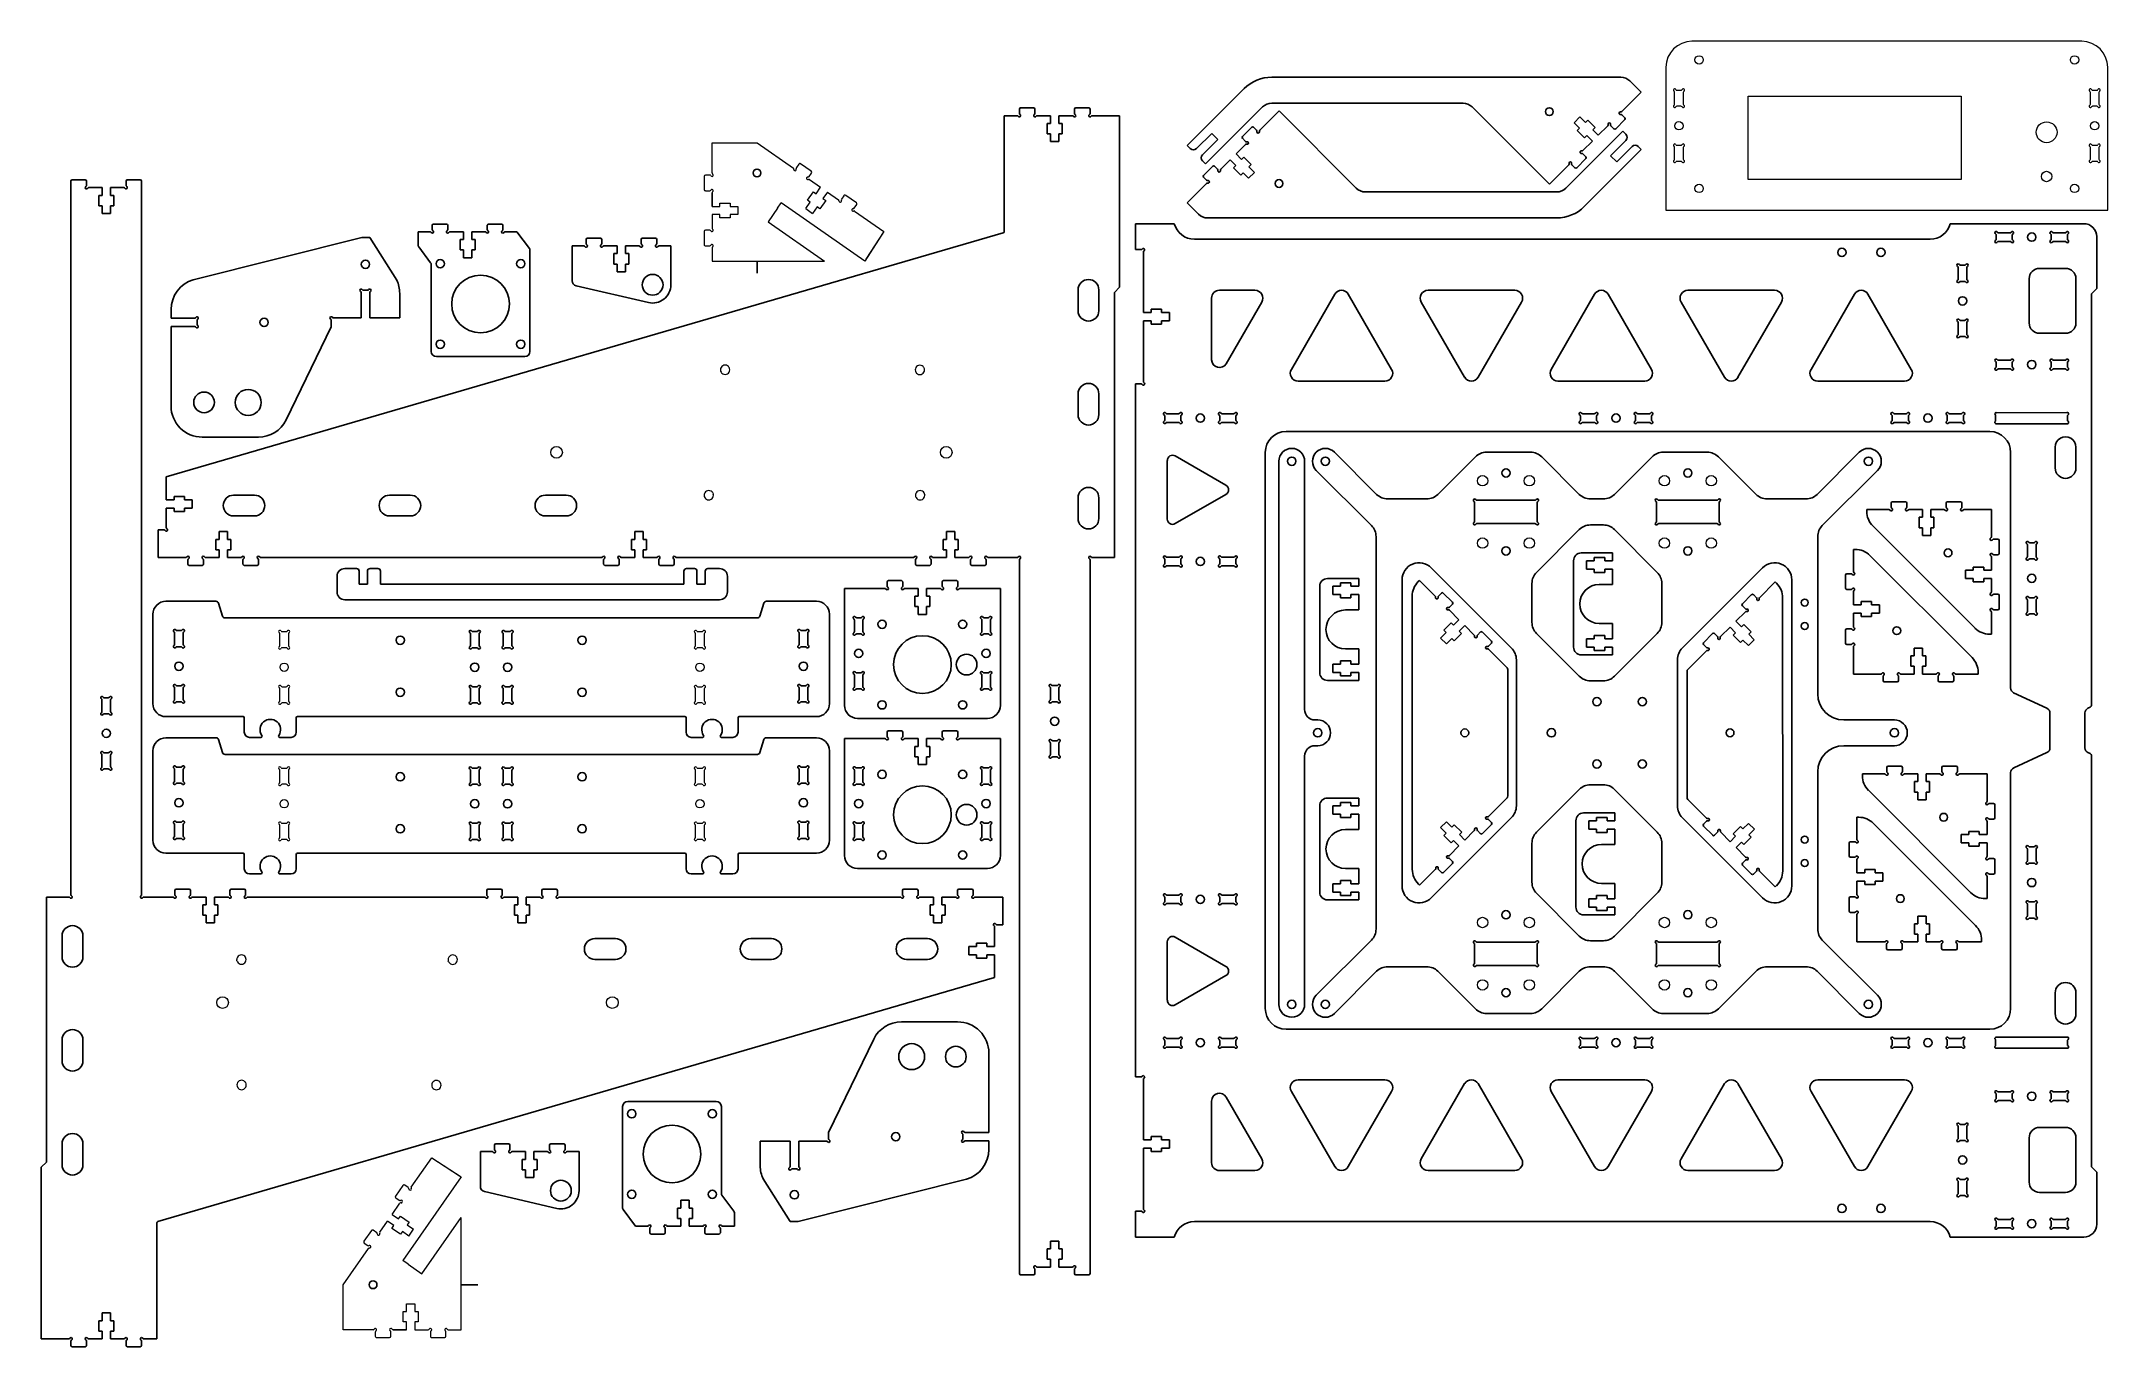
# Model space of a CAD drawing. Header units: millimetres. Extents: x 226 to 1021, y 321 to 823.
import ezdxf

# ---------------------------------------------------------------- set-up
doc = ezdxf.new("R2010")
doc.units = ezdxf.units.MM
doc.linetypes.add('CENTERX2', pattern=[20.32, 12.7, -2.54, 2.54, -2.54])
for name, color, linetype in [('SLD-0', 179, 'Continuous'), ('SLD-0_2', 179, 'Continuous'), ('SLD-0_5', 179, 'Continuous'), ('SLD-0_6', 179, 'Continuous'), ('WHITE', 179, 'Continuous')]:
    doc.layers.add(name, color=color, linetype=linetype)

# ---------------------------------------------------------------- blocks, each defined once
blk = doc.blocks.new('A$C8085')
at = {"layer": 'WHITE', "linetype": 'Continuous'}
for p, q in [((0, 36.200012), (0, 3)), ((15.008746, 39.200012), (3, 39.200012)), ((5.008746, 33), (5.008746, 36.200012)), ((5.008746, 36.200012), (8.008746, 36.200012)), ((8.008746, 33), (5.008746, 33)), ((8.008746, 36.200012), (8.008746, 37.475006)), ((8.008746, 37.475006), (12.008774, 37.475006)), ((8.008746, 31.725006), (8.008746, 33)), ((12.008774, 37.475006), (12.008774, 36.200012)), ((12.008774, 36.200012), (15.008746, 36.200012)), ((15.008746, 33), (12.008774, 33)), ((12.008774, 33), (12.008774, 31.725006)), ((15.008746, 36.200012), (15.008746, 39.200012)), ((15.008746, 27.100006), (15.008746, 33)), ((12.008774, 31.725006), (8.008746, 31.725006)), ((9.909727, 27.100006), (15.008746, 27.100006)), ((15.008746, 12.100006), (9.909727, 12.100006)), ((15.008746, 6.200012), (15.008746, 12.100006)), ((3, 0), (15.008746, 0)), ((5.008746, 3), (5.008746, 6.200012)), ((5.008746, 6.200012), (8.008746, 6.200012)), ((8.008746, 3), (5.008746, 3)), ((8.008746, 6.200012), (8.008746, 7.475006)), ((8.008746, 7.475006), (12.008774, 7.475006)), ((8.008746, 1.725006), (8.008746, 3)), ((12.008774, 1.725006), (8.008746, 1.725006)), ((12.008774, 7.475006), (12.008774, 6.200012)), ((12.008774, 6.200012), (15.008746, 6.200012)), ((15.008746, 3), (12.008774, 3)), ((12.008774, 3), (12.008774, 1.725006)), ((15.008746, 0), (15.008746, 3))]:
    blk.add_line(p, q, dxfattribs=at)
for centre, radius, start, end in [((3, 36.200012), 3, 90, 180), ((9.909727, 19.600006), 7.5, 90, 270), ((3, 3), 3, 180, 270)]:
    blk.add_arc(centre, radius, start, end, dxfattribs=at)
blk = doc.blocks.new('A$C7980')
at = {"color": 7, "linetype": 'Continuous'}
blk.add_blockref('A$C8085', (0, 0), dxfattribs=at)
blk = doc.blocks.new('VARILLA MESA')
at = {"layer": 'WHITE', "linetype": 'Continuous'}
for p, q in [((-14.95, -104.5), (-14.95, 104.5)), ((-5.05, 104.5), (-5.05, 8.95)), ((-1.05, 4.95), (0, 4.95)), ((0, -4.95), (-1.05, -4.95)), ((-5.05, -8.95), (-5.05, -104.5))]:
    blk.add_line(p, q, dxfattribs=at)
for centre in [(-10, 104.5), (0, 0), (-10, -104.5)]:
    blk.add_circle(centre, 1.6, dxfattribs=at)
for centre, radius, start, end in [((-10, 104.5), 4.95, 0.00005, 179.99995), ((-1.05, 8.95), 4, 180, 270), ((0, 0), 4.95, 270.00005, 89.99995), ((-1.05, -8.95), 4, 90, 180), ((-10, -104.5), 4.95, 180.00005, 359.99995)]:
    blk.add_arc(centre, radius, start, end, dxfattribs=at)
blk = doc.blocks.new('A$C7764')
at = {"layer": 'WHITE', "linetype": 'Continuous'}
for p, q in [((3, 42.47), (3, 51)), ((3, 51), (3.69, 51)), ((9.34, 48.66), (48.66, 9.34)), ((0, 36.1), (0, 41.1)), ((0.5, 41.6), (2.13, 41.6)), ((2.13, 35.6), (0.5, 35.6)), ((3, 29.6), (3, 34.73)), ((6, 29.6), (3, 29.6)), ((3, 21.27), (3, 26.4)), ((3, 26.4), (6, 26.4)), ((10, 30.88), (6, 30.88)), ((6, 30.88), (6, 29.6)), ((6, 26.4), (6, 25.13)), ((6, 25.13), (10, 25.13)), ((10, 29.6), (10, 30.88)), ((13, 29.6), (10, 29.6)), ((10, 25.13), (10, 26.4)), ((10, 26.4), (13, 26.4)), ((13, 26.4), (13, 29.6)), ((0, 14.9), (0, 19.9)), ((0.5, 20.4), (2.13, 20.4)), ((2.13, 14.4), (0.5, 14.4)), ((3, 3), (3, 13.53)), ((26.4, 10), (25.13, 10)), ((25.13, 10), (25.13, 6)), ((29.6, 13), (26.4, 13)), ((26.4, 13), (26.4, 10)), ((29.6, 10), (29.6, 13)), ((30.88, 10), (29.6, 10)), ((30.88, 6), (30.88, 10)), ((13.53, 3), (3, 3)), ((14.4, 0.5), (14.4, 2.13)), ((19.9, 0), (14.9, 0)), ((20.4, 2.13), (20.4, 0.5)), ((26.4, 3), (21.27, 3)), ((25.13, 6), (26.4, 6)), ((26.4, 6), (26.4, 3)), ((29.6, 3), (29.6, 6)), ((29.6, 6), (30.88, 6)), ((34.73, 3), (29.6, 3)), ((35.6, 0.5), (35.6, 2.13)), ((41.1, 0), (36.1, 0)), ((41.6, 2.13), (41.6, 0.5)), ((51, 3), (42.47, 3)), ((51, 3.69), (51, 3))]:
    blk.add_line(p, q, dxfattribs=at)
for centre, radius, start, end in [((3.69, 43), 8, 45.00001, 90), ((0.5, 41.1), 0.5, 90, 180), ((2.13, 41.1), 0.5, 30.0002, 90), ((3, 41.6), 0.5, 210.00024, 60), ((3.5, 42.47), 0.5, 180, 239.99998), ((0.5, 36.1), 0.5, 180, 270), ((2.13, 36.1), 0.5, 270, 329.99998), ((3, 35.6), 0.5, 300.00018, 150), ((3.5, 34.73), 0.5, 120.0002, 180), ((0.5, 19.9), 0.5, 90, 180), ((2.13, 19.9), 0.5, 30.0002, 90), ((3, 20.4), 0.5, 210.00024, 60), ((3.5, 21.27), 0.5, 180, 239.99998), ((0.5, 14.9), 0.5, 180, 270), ((2.13, 14.9), 0.5, 270, 329.99998), ((3, 14.4), 0.5, 300.00024, 150), ((3.5, 13.53), 0.5, 120.0002, 180), ((43, 3.69), 8, 0, 45), ((13.53, 3.5), 0.5, 270, 329.99998), ((14.4, 3), 0.5, 300.00018, 150), ((14.9, 2.13), 0.5, 120.0002, 180), ((14.9, 0.5), 0.5, 180, 270), ((20.4, 3), 0.5, 30.00024, 240), ((19.9, 0.5), 0.5, 270, 0), ((19.9, 2.13), 0.5, 0, 59.99998), ((21.27, 3.5), 0.5, 210.0002, 270), ((34.73, 3.5), 0.5, 270, 330.00003), ((35.6, 3), 0.5, 300.00018, 150), ((36.1, 2.13), 0.5, 120.0002, 180), ((36.1, 0.5), 0.5, 180, 270), ((41.6, 3), 0.5, 30.00018, 240), ((41.1, 0.5), 0.5, 270, 0), ((41.1, 2.13), 0.5, 0, 59.99998), ((42.47, 3.5), 0.5, 210.0002, 270)]:
    blk.add_arc(centre, radius, start, end, dxfattribs=at)
blk = doc.blocks.new('A$C7813')
at = {"layer": 'WHITE', "linetype": 'Continuous'}
for p, q in [((0, 47.31), (0, 48)), ((0, 48), (8.53, 48)), ((9.4, 48.87), (9.4, 50.5)), ((9.9, 51), (14.9, 51)), ((15.4, 50.5), (15.4, 48.87)), ((16.27, 48), (21.4, 48)), ((21.4, 48), (21.4, 45)), ((24.6, 45), (24.6, 48)), ((24.6, 48), (29.73, 48)), ((30.6, 48.87), (30.6, 50.5)), ((31.1, 51), (36.1, 51)), ((36.6, 50.5), (36.6, 48.87)), ((37.47, 48), (48, 48)), ((48, 48), (48, 37.47)), ((41.66, 2.34), (2.34, 41.66)), ((21.4, 45), (20.12, 45)), ((20.12, 45), (20.12, 41)), ((20.12, 41), (21.4, 41)), ((21.4, 41), (21.4, 38)), ((25.87, 45), (24.6, 45)), ((24.6, 38), (24.6, 41)), ((24.6, 41), (25.87, 41)), ((25.87, 41), (25.87, 45)), ((21.4, 38), (24.6, 38)), ((48.87, 36.6), (50.5, 36.6)), ((51, 36.1), (51, 31.1)), ((41, 24.6), (38, 24.6)), ((38, 24.6), (38, 21.4)), ((45, 25.87), (41, 25.87)), ((41, 25.87), (41, 24.6)), ((45, 24.6), (45, 25.87)), ((48, 24.6), (45, 24.6)), ((48, 29.73), (48, 24.6)), ((50.5, 30.6), (48.87, 30.6)), ((38, 21.4), (41, 21.4)), ((41, 21.4), (41, 20.12)), ((41, 20.12), (45, 20.12)), ((45, 20.12), (45, 21.4)), ((45, 21.4), (48, 21.4)), ((48, 21.4), (48, 16.27)), ((48, 8.53), (48, 0)), ((48.87, 15.4), (50.5, 15.4)), ((50.5, 9.4), (48.87, 9.4)), ((51, 14.9), (51, 9.9)), ((48, 0), (47.31, 0))]:
    blk.add_line(p, q, dxfattribs=at)
for centre, radius, start, end in [((8.53, 47.5), 0.5, 30.0002, 90), ((9.4, 48), 0.5, 210.00018, 60), ((9.9, 50.5), 0.5, 90, 180), ((9.9, 48.87), 0.5, 180, 240.00003), ((14.9, 50.5), 0.5, 0, 90), ((15.4, 48), 0.5, 120.00018, 330), ((14.9, 48.87), 0.5, 300.0002, 0), ((16.27, 47.5), 0.5, 90, 149.99998), ((29.73, 47.5), 0.5, 30.0002, 90), ((30.6, 48), 0.5, 210.00018, 60), ((31.1, 50.5), 0.5, 90, 180), ((31.1, 48.87), 0.5, 180, 240.00003), ((36.1, 50.5), 0.5, 0, 90), ((36.6, 48), 0.5, 120.00018, 330), ((36.1, 48.87), 0.5, 300.0002, 0), ((37.47, 47.5), 0.5, 90, 150.00003), ((8, 47.31), 8, 180, 225), ((48, 36.6), 0.5, 120.00024, 330), ((47.5, 37.47), 0.5, 300.0002, 0), ((48.87, 36.1), 0.5, 90, 150.00003), ((50.5, 36.1), 0.5, 0, 90), ((48, 30.6), 0.5, 30.00018, 240), ((47.5, 29.73), 0.5, 0, 59.99998), ((48.87, 31.1), 0.5, 210.0002, 270), ((50.5, 31.1), 0.5, 270, 0), ((47.5, 16.27), 0.5, 300.0002, 0), ((48, 15.4), 0.5, 120.00018, 330), ((48, 9.4), 0.5, 30.00018, 240), ((47.5, 8.53), 0.5, 0, 59.99998), ((48.87, 14.9), 0.5, 90, 150.00003), ((48.87, 9.9), 0.5, 210.0002, 270), ((50.5, 14.9), 0.5, 0, 90), ((50.5, 9.9), 0.5, 270, 0), ((47.31, 8), 8, 225.00001, 270)]:
    blk.add_arc(centre, radius, start, end, dxfattribs=at)
blk = doc.blocks.new('A$C7774')
at = {"layer": 'WHITE', "linetype": 'Continuous'}
for p, q in [((0, 47.31), (0, 48)), ((0, 48), (8.53, 48)), ((9.4, 48.87), (9.4, 50.5)), ((9.9, 51), (14.9, 51)), ((15.4, 50.5), (15.4, 48.87)), ((16.27, 48), (21.4, 48)), ((21.4, 48), (21.4, 45)), ((24.6, 45), (24.6, 48)), ((24.6, 48), (29.73, 48)), ((30.6, 48.87), (30.6, 50.5)), ((31.1, 51), (36.1, 51)), ((36.6, 50.5), (36.6, 48.87)), ((37.47, 48), (48, 48)), ((48, 48), (48, 37.47)), ((41.66, 2.34), (2.34, 41.66)), ((21.4, 45), (20.12, 45)), ((20.12, 45), (20.12, 41)), ((20.12, 41), (21.4, 41)), ((21.4, 41), (21.4, 38)), ((25.87, 45), (24.6, 45)), ((24.6, 38), (24.6, 41)), ((24.6, 41), (25.87, 41)), ((25.87, 41), (25.87, 45)), ((21.4, 38), (24.6, 38)), ((48.87, 36.6), (50.5, 36.6)), ((51, 36.1), (51, 31.1)), ((41, 24.6), (38, 24.6)), ((38, 24.6), (38, 21.4)), ((45, 25.87), (41, 25.87)), ((41, 25.87), (41, 24.6)), ((45, 24.6), (45, 25.87)), ((48, 24.6), (45, 24.6)), ((48, 29.73), (48, 24.6)), ((50.5, 30.6), (48.87, 30.6)), ((38, 21.4), (41, 21.4)), ((41, 21.4), (41, 20.12)), ((41, 20.12), (45, 20.12)), ((45, 20.12), (45, 21.4)), ((45, 21.4), (48, 21.4)), ((48, 21.4), (48, 16.27)), ((48, 8.53), (48, 0)), ((48.87, 15.4), (50.5, 15.4)), ((50.5, 9.4), (48.87, 9.4)), ((51, 14.9), (51, 9.9)), ((48, 0), (47.31, 0))]:
    blk.add_line(p, q, dxfattribs=at)
for centre, radius, start, end in [((8.53, 47.5), 0.5, 30.0002, 90), ((9.4, 48), 0.5, 210.00018, 60), ((9.9, 50.5), 0.5, 90, 180), ((9.9, 48.87), 0.5, 180, 240.00003), ((14.9, 50.5), 0.5, 0, 90), ((15.4, 48), 0.5, 120.00018, 330), ((14.9, 48.87), 0.5, 300.0002, 0), ((16.27, 47.5), 0.5, 90, 149.99998), ((29.73, 47.5), 0.5, 30.0002, 90), ((30.6, 48), 0.5, 210.00018, 60), ((31.1, 50.5), 0.5, 90, 180), ((31.1, 48.87), 0.5, 180, 240.00003), ((36.1, 50.5), 0.5, 0, 90), ((36.6, 48), 0.5, 120.00018, 330), ((36.1, 48.87), 0.5, 300.0002, 0), ((37.47, 47.5), 0.5, 90, 150.00003), ((8, 47.31), 8, 180, 225), ((48, 36.6), 0.5, 120.00024, 330), ((47.5, 37.47), 0.5, 300.0002, 0), ((48.87, 36.1), 0.5, 90, 150.00003), ((50.5, 36.1), 0.5, 0, 90), ((48, 30.6), 0.5, 30.00018, 240), ((47.5, 29.73), 0.5, 0, 59.99998), ((48.87, 31.1), 0.5, 210.0002, 270), ((50.5, 31.1), 0.5, 270, 0), ((47.5, 16.27), 0.5, 300.0002, 0), ((48, 15.4), 0.5, 120.00018, 330), ((48, 9.4), 0.5, 30.00018, 240), ((47.5, 8.53), 0.5, 0, 59.99998), ((48.87, 14.9), 0.5, 90, 150.00003), ((48.87, 9.9), 0.5, 210.0002, 270), ((50.5, 14.9), 0.5, 0, 90), ((50.5, 9.9), 0.5, 270, 0), ((47.31, 8), 8, 225.00001, 270)]:
    blk.add_arc(centre, radius, start, end, dxfattribs=at)
blk = doc.blocks.new('A$C7911')
at = {"layer": 'WHITE', "linetype": 'Continuous'}
for p, q in [((3, 42.47), (3, 51)), ((3, 51), (3.69, 51)), ((9.34, 48.66), (48.66, 9.34)), ((0, 36.1), (0, 41.1)), ((0.5, 41.6), (2.13, 41.6)), ((2.13, 35.6), (0.5, 35.6)), ((3, 29.6), (3, 34.73)), ((6, 29.6), (3, 29.6)), ((3, 21.27), (3, 26.4)), ((3, 26.4), (6, 26.4)), ((10, 30.88), (6, 30.88)), ((6, 30.88), (6, 29.6)), ((6, 26.4), (6, 25.13)), ((6, 25.13), (10, 25.13)), ((10, 29.6), (10, 30.88)), ((13, 29.6), (10, 29.6)), ((10, 25.13), (10, 26.4)), ((10, 26.4), (13, 26.4)), ((13, 26.4), (13, 29.6)), ((0, 14.9), (0, 19.9)), ((0.5, 20.4), (2.13, 20.4)), ((2.13, 14.4), (0.5, 14.4)), ((3, 3), (3, 13.53)), ((26.4, 10), (25.13, 10)), ((25.13, 10), (25.13, 6)), ((29.6, 13), (26.4, 13)), ((26.4, 13), (26.4, 10)), ((29.6, 10), (29.6, 13)), ((30.88, 10), (29.6, 10)), ((30.88, 6), (30.88, 10)), ((13.53, 3), (3, 3)), ((14.4, 0.5), (14.4, 2.13)), ((19.9, 0), (14.9, 0)), ((20.4, 2.13), (20.4, 0.5)), ((26.4, 3), (21.27, 3)), ((25.13, 6), (26.4, 6)), ((26.4, 6), (26.4, 3)), ((29.6, 3), (29.6, 6)), ((29.6, 6), (30.88, 6)), ((34.73, 3), (29.6, 3)), ((35.6, 0.5), (35.6, 2.13)), ((41.1, 0), (36.1, 0)), ((41.6, 2.13), (41.6, 0.5)), ((51, 3), (42.47, 3)), ((51, 3.69), (51, 3))]:
    blk.add_line(p, q, dxfattribs=at)
for centre, radius, start, end in [((3.69, 43), 8, 45.00001, 90), ((0.5, 41.1), 0.5, 90, 180), ((2.13, 41.1), 0.5, 30.0002, 90), ((3, 41.6), 0.5, 210.00024, 60), ((3.5, 42.47), 0.5, 180, 239.99998), ((0.5, 36.1), 0.5, 180, 270), ((2.13, 36.1), 0.5, 270, 329.99998), ((3, 35.6), 0.5, 300.00018, 150), ((3.5, 34.73), 0.5, 120.0002, 180), ((0.5, 19.9), 0.5, 90, 180), ((2.13, 19.9), 0.5, 30.0002, 90), ((3, 20.4), 0.5, 210.00024, 60), ((3.5, 21.27), 0.5, 180, 239.99998), ((0.5, 14.9), 0.5, 180, 270), ((2.13, 14.9), 0.5, 270, 329.99998), ((3, 14.4), 0.5, 300.00024, 150), ((3.5, 13.53), 0.5, 120.0002, 180), ((43, 3.69), 8, 0, 45), ((13.53, 3.5), 0.5, 270, 329.99998), ((14.4, 3), 0.5, 300.00018, 150), ((14.9, 2.13), 0.5, 120.0002, 180), ((14.9, 0.5), 0.5, 180, 270), ((20.4, 3), 0.5, 30.00024, 240), ((19.9, 0.5), 0.5, 270, 0), ((19.9, 2.13), 0.5, 0, 59.99998), ((21.27, 3.5), 0.5, 210.0002, 270), ((34.73, 3.5), 0.5, 270, 330.00003), ((35.6, 3), 0.5, 300.00018, 150), ((36.1, 2.13), 0.5, 120.0002, 180), ((36.1, 0.5), 0.5, 180, 270), ((41.6, 3), 0.5, 30.00018, 240), ((41.1, 0.5), 0.5, 270, 0), ((41.1, 2.13), 0.5, 0, 59.99998), ((42.47, 3.5), 0.5, 210.0002, 270)]:
    blk.add_arc(centre, radius, start, end, dxfattribs=at)

msp = doc.modelspace()

# ---------------------------------------------------------------- linework, layer by layer
at = {"layer": 'SLD-0', "lineweight": 0}
for p, q in [((1010.87, 823.1), (860.87, 823.1)), ((850.87, 813.1), (850.87, 758.1)), ((1020.87, 758.1), (1020.87, 813.1)), ((854.22, 798.96), (854.22, 803.43)), ((855.09, 804.3), (856.65, 804.3)), ((857.52, 803.43), (857.52, 798.96)), ((1014.22, 798.96), (1014.22, 803.43)), ((1015.09, 804.3), (1016.65, 804.3)), ((1017.52, 803.43), (1017.52, 798.96)), ((856.65, 798.1), (855.09, 798.1)), ((882.49, 801.97), (964.49, 801.97)), ((882.49, 769.97), (882.49, 801.97)), ((964.49, 801.97), (964.49, 769.97)), ((1016.65, 798.1), (1015.09, 798.1)), ((854.22, 777.76), (854.22, 782.23)), ((855.09, 783.1), (856.65, 783.1)), ((857.52, 782.23), (857.52, 777.76)), ((1014.22, 777.76), (1014.22, 782.23)), ((1015.09, 783.1), (1016.65, 783.1)), ((1017.52, 782.23), (1017.52, 777.76)), ((856.65, 776.9), (855.09, 776.9)), ((1016.65, 776.9), (1015.09, 776.9)), ((964.49, 769.97), (882.49, 769.97)), ((850.87, 758.1), (1020.87, 758.1)), ((317.42, 590.61), (317.42, 595.08)), ((318.29, 595.94), (319.86, 595.94)), ((319.86, 589.74), (318.29, 589.74)), ((320.72, 595.08), (320.72, 590.61)), ((477.42, 590.61), (477.42, 595.08)), ((478.29, 595.94), (479.86, 595.94)), ((479.86, 589.74), (478.29, 589.74)), ((480.72, 595.08), (480.72, 590.61)), ((317.42, 569.41), (317.42, 573.88)), ((318.29, 574.74), (319.86, 574.74)), ((320.72, 573.88), (320.72, 569.41)), ((477.42, 569.41), (477.42, 573.88)), ((478.29, 574.74), (479.86, 574.74)), ((480.72, 573.88), (480.72, 569.41)), ((319.86, 568.54), (318.29, 568.54)), ((479.86, 568.54), (478.29, 568.54)), ((317.42, 538.05), (317.42, 542.52)), ((318.29, 543.39), (319.86, 543.39)), ((320.72, 542.52), (320.72, 538.05)), ((477.42, 538.05), (477.42, 542.52)), ((478.29, 543.39), (479.86, 543.39)), ((480.72, 542.52), (480.72, 538.05)), ((319.86, 537.19), (318.29, 537.19)), ((479.86, 537.19), (478.29, 537.19)), ((317.42, 516.85), (317.42, 521.32)), ((318.29, 522.19), (319.86, 522.19)), ((320.72, 521.32), (320.72, 516.85)), ((477.42, 516.85), (477.42, 521.32)), ((478.29, 522.19), (479.86, 522.19)), ((480.72, 521.32), (480.72, 516.85)), ((319.86, 515.99), (318.29, 515.99)), ((479.86, 515.99), (478.29, 515.99))]:
    msp.add_line(p, q, dxfattribs=at)
at = {"layer": 'SLD-0', "linetype": 'Continuous'}
for p, q in [((666.61, 782.99), (688.53, 804.91)), ((833.48, 809.3), (699.13, 809.3)), ((833.91, 796.05), (841.36, 803.49)), ((841.36, 803.49), (837.02, 807.84)), ((695.6, 797.84), (673.68, 775.92)), ((701.96, 796.3), (694.51, 788.85)), ((772.77, 799.3), (699.13, 799.3)), ((701.96, 796.3), (731.66, 766.6)), ((806.01, 768.14), (776.31, 797.84)), ((676.05, 787.69), (670.16, 781.8)), ((678.38, 785.36), (676.05, 787.69)), ((691.43, 790.01), (687.89, 786.47)), ((693.29, 788.85), (692.13, 790.01)), ((812.37, 766.6), (834.29, 788.52)), ((815.48, 791.76), (817.74, 794.02)), ((817.6, 789.63), (815.48, 791.76)), ((816.7, 788.73), (817.6, 789.63)), ((819.53, 785.9), (816.7, 788.73)), ((817.74, 794.02), (819.87, 791.9)), ((819.87, 791.9), (820.77, 792.8)), ((820.77, 792.8), (823.6, 789.97)), ((823.6, 789.97), (822.69, 789.07)), ((822.69, 789.07), (824.82, 786.95)), ((824.82, 786.95), (828.45, 790.58)), ((829.67, 790.58), (830.83, 789.42)), ((831.53, 789.42), (835.07, 792.96)), ((835.07, 793.67), (833.91, 794.82)), ((834.29, 788.52), (835.48, 787.34)), ((667.79, 781.8), (666.61, 782.99)), ((672.49, 779.47), (678.38, 785.36)), ((689.05, 783.39), (685.41, 779.76)), ((685.41, 779.76), (687.54, 777.63)), ((687.89, 785.77), (689.05, 784.61)), ((818.92, 781.05), (822.55, 784.68)), ((820.08, 778.67), (818.92, 779.83)), ((841.36, 781.45), (819.44, 759.53)), ((820.43, 786.81), (819.53, 785.9)), ((822.55, 784.68), (820.43, 786.81)), ((835.48, 784.97), (829.59, 779.08)), ((831.92, 776.75), (837.81, 782.64)), ((840.18, 782.64), (841.36, 781.45)), ((673.68, 775.92), (672.49, 777.1)), ((676.43, 775.02), (672.9, 771.48)), ((678.3, 773.86), (677.14, 775.02)), ((683.15, 777.49), (679.52, 773.86)), ((685.27, 775.37), (683.15, 777.49)), ((684.37, 774.47), (685.27, 775.37)), ((687.2, 771.64), (684.37, 774.47)), ((688.1, 772.54), (687.2, 771.64)), ((687.54, 777.63), (688.44, 778.54)), ((690.22, 770.42), (688.1, 772.54)), ((688.44, 778.54), (691.27, 775.71)), ((692.49, 772.68), (690.22, 770.42)), ((691.27, 775.71), (690.36, 774.81)), ((690.36, 774.81), (692.49, 772.68)), ((806.01, 768.14), (813.45, 775.59)), ((814.68, 775.59), (815.84, 774.43)), ((816.54, 774.43), (820.08, 777.97)), ((829.59, 779.08), (831.92, 776.75)), ((674.05, 768.39), (666.61, 760.95)), ((672.9, 770.77), (674.05, 769.62)), ((735.2, 765.14), (808.83, 765.14)), ((666.61, 760.95), (670.95, 756.6)), ((674.48, 755.14), (808.83, 755.14)), ((676, 724.28), (676, 700.55)), ((679, 727.28), (692.7, 727.28)), ((339.42, 611.22), (339.42, 617.22)), ((342.42, 620.22), (346.92, 620.22)), ((347.92, 619.22), (347.92, 614.22)), ((347.92, 614.22), (351.12, 614.22)), ((351.12, 614.22), (351.12, 619.22)), ((352.12, 620.22), (355.12, 620.22)), ((356.12, 619.22), (356.12, 614.22)), ((356.12, 614.22), (472.95, 614.22)), ((472.95, 614.22), (472.95, 619.22)), ((473.95, 620.22), (476.95, 620.22)), ((477.95, 619.22), (477.95, 614.22)), ((477.95, 614.22), (481.15, 614.22)), ((481.15, 614.22), (481.15, 619.22)), ((482.15, 620.22), (486.65, 620.22)), ((489.65, 617.22), (489.65, 611.22)), ((486.65, 608.22), (342.42, 608.22)), ((753.21, 609.53), (753.25, 504.47)), ((895.79, 503.84), (895.76, 608.9)), ((789.99, 581.33), (790.01, 532.69)), ((859.01, 532.04), (859, 580.68)), ((909.29, 481.48), (909.29, 542.05)), ((676, 391.57), (676, 415.3)), ((679, 388.57), (692.7, 388.57))]:
    msp.add_line(p, q, dxfattribs=at)
at = {"layer": 'SLD-0'}
for p, q in [((596.17, 754.45), (596.17, 794.49)), ((640.62, 754.45), (640.62, 794.49)), ((501.07, 738.53), (501.07, 733.94)), ((977.71, 679.32), (977.71, 676.89)), ((978.23, 680.17), (1005.12, 680.25)), ((1005.12, 680.25), (1005.39, 680.25)), ((977.96, 675.95), (1005.36, 675.95)), ((977.71, 438.97), (977.71, 436.54)), ((977.96, 439.9), (1005.44, 439.9)), ((977.96, 435.6), (1005.39, 435.6)), ((629.22, 351.95), (629.22, 407.95)), ((225.61, 363.82), (225.61, 323.78)), ((270.06, 363.82), (270.06, 323.78)), ((387.21, 344.61), (393.56, 344.61))]:
    msp.add_line(p, q, dxfattribs=at)
at = {"layer": 'SLD-0', "lineweight": 0}
for centre, radius in [((863.62, 815.97), 1.6), ((1008.12, 815.97), 1.6), ((855.87, 790.6), 1.6), ((997.37, 788.1), 4), ((1015.87, 790.6), 1.6), ((997.37, 771.07), 2), ((863.62, 766.47), 1.6), ((1008.12, 766.47), 1.6), ((319.07, 582.24), 1.6), ((479.07, 582.24), 1.6), ((319.07, 529.69), 1.6), ((479.07, 529.69), 1.6)]:
    msp.add_circle(centre, radius, dxfattribs=at)
at = {"layer": 'SLD-0'}
for centre in [(806.01, 796.05), (501.07, 772.45), (701.96, 768.39), (959.45, 626.24), (939.71, 596.3), (773.46, 557), (875.55, 557), (957.76, 524.51), (941.07, 493.21), (353.29, 344.61)]:
    msp.add_circle(centre, 1.5, dxfattribs=at)
at = {"layer": 'SLD-0', "color": 7, "linetype": 'Continuous', "lineweight": 0}
for centre in [(780.29, 654), (798.29, 654), (850.29, 654), (868.29, 654), (780.29, 630), (798.29, 630), (850.29, 630), (868.29, 630), (780.29, 484), (798.29, 484), (850.29, 484), (868.29, 484), (780.29, 460), (798.29, 460), (850.29, 460), (868.29, 460)]:
    msp.add_circle(centre, 2, dxfattribs=at)
at = {"layer": 'SLD-0', "lineweight": 0}
for centre, radius, start, end in [((860.87, 813.1), 10, 90, 180), ((1010.87, 813.1), 10, 0, 90), ((854.22, 804.3), 0.5, 30.0003, 240.0003), ((853.72, 803.43), 0.5, 0, 60.0003), ((855.09, 804.8), 0.5, 210.0003, 270), ((856.65, 804.8), 0.5, 270, 330.0001), ((857.52, 804.3), 0.5, 300.0003, 150.0001), ((858.02, 803.43), 0.5, 120.0003, 180), ((1014.22, 804.3), 0.5, 30.00019, 239.99999), ((1013.72, 803.43), 0.5, 0, 59.99999), ((1015.09, 804.8), 0.5, 210.00019, 270), ((1016.65, 804.8), 0.5, 270, 330.0001), ((1017.52, 804.3), 0.5, 300.0003, 150.0001), ((1018.02, 803.43), 0.5, 120.0003, 180), ((854.22, 798.1), 0.5, 120.00023, 330.00003), ((853.72, 798.96), 0.5, 300.00023, 0), ((855.09, 797.6), 0.5, 90, 150.00003), ((856.65, 797.6), 0.5, 30.00042, 90), ((857.52, 798.1), 0.5, 210.00042, 60.00002), ((858.02, 798.96), 0.5, 180, 240.00002), ((1014.22, 798.1), 0.5, 120.00019, 329.99999), ((1013.72, 798.96), 0.5, 300.00019, 0), ((1015.09, 797.6), 0.5, 90, 149.99999), ((1016.65, 797.6), 0.5, 30.00035, 90), ((1017.52, 798.1), 0.5, 210.00035, 60.00058), ((1018.02, 798.96), 0.5, 180, 240.00058), ((854.22, 783.1), 0.5, 30.00019, 240.00002), ((853.72, 782.23), 0.5, 0, 60.00002), ((855.09, 783.6), 0.5, 210.00019, 270), ((856.65, 783.6), 0.5, 270, 329.99999), ((857.52, 783.1), 0.5, 300.00019, 149.99999), ((858.02, 782.23), 0.5, 120.00019, 180), ((1014.22, 783.1), 0.5, 30.0003, 239.99968), ((1013.72, 782.23), 0.5, 0, 59.99968), ((1015.09, 783.6), 0.5, 210.0003, 270), ((1016.65, 783.6), 0.5, 270, 330.0001), ((1017.52, 783.1), 0.5, 300.0003, 150.0001), ((1018.02, 782.23), 0.5, 120.0003, 180), ((854.22, 776.9), 0.5, 120.00033, 330.0001), ((853.72, 777.76), 0.5, 300.00033, 0), ((855.09, 776.4), 0.5, 90, 150.0001), ((856.65, 776.4), 0.5, 30.00019, 90), ((857.52, 776.9), 0.5, 210.00019, 59.99999), ((858.02, 777.76), 0.5, 180, 239.99999), ((1014.22, 776.9), 0.5, 120.00026, 330.00003), ((1013.72, 777.76), 0.5, 300.00026, 0), ((1015.09, 776.4), 0.5, 90, 150.00003), ((1016.65, 776.4), 0.5, 30.00037, 90), ((1017.52, 776.9), 0.5, 210.00037, 59.99999), ((1018.02, 777.76), 0.5, 180, 239.99999), ((317.42, 595.94), 0.5, 30.0003, 240.0003), ((317.42, 589.74), 0.5, 120.00023, 330.00003), ((316.92, 595.08), 0.5, 0, 60.0003), ((316.92, 590.61), 0.5, 300.00023, 0), ((318.29, 596.44), 0.5, 210.0003, 270), ((318.29, 589.24), 0.5, 90, 150.00003), ((319.86, 596.44), 0.5, 270, 330.0001), ((319.86, 589.24), 0.5, 30.00042, 90), ((320.72, 595.94), 0.5, 300.0003, 150.0001), ((320.72, 589.74), 0.5, 210.00042, 60.00002), ((321.22, 595.08), 0.5, 120.0003, 180), ((321.22, 590.61), 0.5, 180, 240.00002), ((477.42, 595.94), 0.5, 30.00019, 239.99999), ((477.42, 589.74), 0.5, 120.00019, 329.99999), ((476.92, 595.08), 0.5, 0, 59.99999), ((476.92, 590.61), 0.5, 300.00019, 0), ((478.29, 596.44), 0.5, 210.00019, 270), ((478.29, 589.24), 0.5, 90, 149.99999), ((479.86, 596.44), 0.5, 270, 330.0001), ((479.86, 589.24), 0.5, 30.00035, 90), ((480.72, 595.94), 0.5, 300.0003, 150.0001), ((480.72, 589.74), 0.5, 210.00035, 60.00058), ((481.22, 595.08), 0.5, 120.0003, 180), ((481.22, 590.61), 0.5, 180, 240.00058), ((317.42, 574.74), 0.5, 30.00019, 240.00002), ((316.92, 573.88), 0.5, 0, 60.00002), ((318.29, 575.24), 0.5, 210.00019, 270), ((319.86, 575.24), 0.5, 270, 329.99999), ((320.72, 574.74), 0.5, 300.00019, 149.99999), ((321.22, 573.88), 0.5, 120.00019, 180), ((477.42, 574.74), 0.5, 30.0003, 239.99968), ((476.92, 573.88), 0.5, 0, 59.99968), ((478.29, 575.24), 0.5, 210.0003, 270), ((479.86, 575.24), 0.5, 270, 330.0001), ((480.72, 574.74), 0.5, 300.0003, 150.0001), ((481.22, 573.88), 0.5, 120.0003, 180), ((317.42, 568.54), 0.5, 120.00033, 330.0001), ((316.92, 569.41), 0.5, 300.00033, 0), ((318.29, 568.04), 0.5, 90, 150.0001), ((319.86, 568.04), 0.5, 30.00019, 90), ((320.72, 568.54), 0.5, 210.00019, 59.99999), ((321.22, 569.41), 0.5, 180, 239.99999), ((477.42, 568.54), 0.5, 120.00026, 330.00003), ((476.92, 569.41), 0.5, 300.00026, 0), ((478.29, 568.04), 0.5, 90, 150.00003), ((479.86, 568.04), 0.5, 30.00037, 90), ((480.72, 568.54), 0.5, 210.00037, 59.99999), ((481.22, 569.41), 0.5, 180, 239.99999), ((317.42, 543.39), 0.5, 30.0003, 240.0003), ((316.92, 542.52), 0.5, 0, 60.0003), ((318.29, 543.89), 0.5, 210.0003, 270), ((319.86, 543.89), 0.5, 270, 330.0001), ((320.72, 543.39), 0.5, 300.0003, 150.0001), ((321.22, 542.52), 0.5, 120.0003, 180), ((477.42, 543.39), 0.5, 30.00019, 239.99999), ((476.92, 542.52), 0.5, 0, 59.99999), ((478.29, 543.89), 0.5, 210.00019, 270), ((479.86, 543.89), 0.5, 270, 330.0001), ((480.72, 543.39), 0.5, 300.0003, 150.0001), ((481.22, 542.52), 0.5, 120.0003, 180), ((317.42, 537.19), 0.5, 120.00023, 330.00003), ((316.92, 538.05), 0.5, 300.00023, 0), ((318.29, 536.69), 0.5, 90, 150.00003), ((319.86, 536.69), 0.5, 30.00042, 90), ((320.72, 537.19), 0.5, 210.00042, 60.00002), ((321.22, 538.05), 0.5, 180, 240.00002), ((477.42, 537.19), 0.5, 120.00019, 329.99999), ((476.92, 538.05), 0.5, 300.00019, 0), ((478.29, 536.69), 0.5, 90, 149.99999), ((479.86, 536.69), 0.5, 30.00035, 90), ((480.72, 537.19), 0.5, 210.00035, 60.00058), ((481.22, 538.05), 0.5, 180, 240.00058), ((317.42, 522.19), 0.5, 30.00019, 240.00002), ((316.92, 521.32), 0.5, 0, 60.00002), ((318.29, 522.69), 0.5, 210.00019, 270), ((319.86, 522.69), 0.5, 270, 329.99999), ((320.72, 522.19), 0.5, 300.00019, 149.99999), ((321.22, 521.32), 0.5, 120.00019, 180), ((477.42, 522.19), 0.5, 30.0003, 239.99968), ((476.92, 521.32), 0.5, 0, 59.99968), ((478.29, 522.69), 0.5, 210.0003, 270), ((479.86, 522.69), 0.5, 270, 330.0001), ((480.72, 522.19), 0.5, 300.0003, 150.0001), ((481.22, 521.32), 0.5, 120.0003, 180), ((317.42, 515.99), 0.5, 120.00033, 330.0001), ((316.92, 516.85), 0.5, 300.00033, 0), ((318.29, 515.49), 0.5, 90, 150.0001), ((319.86, 515.49), 0.5, 30.00019, 90), ((320.72, 515.99), 0.5, 210.00019, 59.99999), ((321.22, 516.85), 0.5, 180, 239.99999), ((477.42, 515.99), 0.5, 120.00026, 330.00003), ((476.92, 516.85), 0.5, 300.00026, 0), ((478.29, 515.49), 0.5, 90, 150.00003), ((479.86, 515.49), 0.5, 30.00037, 90), ((480.72, 515.99), 0.5, 210.00037, 59.99999), ((481.22, 516.85), 0.5, 180, 239.99999)]:
    msp.add_arc(centre, radius, start, end, dxfattribs=at)
at = {"layer": 'SLD-0', "linetype": 'Continuous'}
for centre, radius, start, end in [((699.13, 794.3), 15, 90, 135), ((833.48, 804.3), 5, 45, 90), ((699.13, 794.3), 5, 90, 135), ((772.77, 794.3), 5, 45, 90), ((833.3, 795.43), 0.5, 75.0002, 284.99998), ((833.56, 796.4), 0.5, 255.00024, 315), ((691.78, 789.65), 0.5, 45, 135), ((692.93, 788.5), 0.5, 345.00024, 45), ((693.9, 788.24), 0.5, 165.0002, 14.99998), ((694.87, 788.5), 0.5, 135, 195), ((828.09, 790.93), 0.5, 315, 15), ((829.06, 791.19), 0.5, 345.0002, 194.99998), ((830.02, 790.93), 0.5, 165.00024, 225), ((831.18, 789.78), 0.5, 225, 315), ((833.56, 794.47), 0.5, 45, 105), ((834.71, 793.31), 0.5, 315, 45), ((834.29, 786.15), 1.68, 315, 45), ((668.97, 782.99), 1.67, 225, 315), ((673.68, 778.29), 1.68, 135, 225), ((688.24, 786.12), 0.5, 135, 225), ((689.4, 784.96), 0.5, 225, 285), ((689.4, 783.03), 0.5, 75.00018, 135), ((689.66, 784), 0.5, 255.0002, 104.99998), ((818.31, 780.44), 0.5, 75.0002, 284.99998), ((818.57, 781.41), 0.5, 255.00018, 315), ((818.57, 779.48), 0.5, 45, 105), ((838.99, 781.45), 1.68, 45, 135), ((673.25, 771.13), 0.5, 135, 225), ((676.79, 774.66), 0.5, 45, 135), ((677.94, 773.51), 0.5, 345.00024, 45), ((678.91, 773.25), 0.5, 165.0002, 14.99998), ((679.88, 773.51), 0.5, 135, 195), ((813.1, 775.94), 0.5, 315, 15), ((814.07, 776.2), 0.5, 345.0002, 194.99998), ((815.03, 775.94), 0.5, 165.00024, 225), ((816.19, 774.79), 0.5, 225, 315), ((819.72, 778.32), 0.5, 315, 45), ((674.41, 769.97), 0.5, 225, 285), ((674.41, 768.04), 0.5, 75.00024, 135), ((674.67, 769.01), 0.5, 255.0002, 104.99998), ((735.2, 770.14), 5, 225, 270), ((808.83, 770.14), 5, 270, 315), ((674.48, 760.14), 5, 225, 270), ((808.83, 770.14), 15, 270, 315), ((679, 724.28), 3, 90, 180), ((679, 700.55), 3, 180, 330), ((342.42, 617.22), 3, 90, 180), ((346.92, 619.22), 1, 0, 90), ((352.12, 619.22), 1, 90, 180), ((355.12, 619.22), 1, 0, 90), ((473.95, 619.22), 1, 90, 180), ((476.95, 619.22), 1, 0, 90), ((482.15, 619.22), 1, 90, 180), ((486.65, 617.22), 3, 0, 90), ((342.42, 611.22), 3, 180, 270), ((486.65, 611.22), 3, 270, 0), ((788.99, 581.3), 1, 1.38291, 45), ((860, 580.7), 1, 134.99998, 181.38291), ((919.29, 542.05), 10, 90, 180), ((789.01, 532.67), 1, 314.99997, 1.38293), ((860.01, 532.07), 1, 181.38291, 225), ((679, 415.3), 3, 30, 180), ((679, 391.57), 3, 180, 270)]:
    msp.add_arc(centre, radius, start, end, dxfattribs=at)
at = {"layer": 'SLD-0_2', "linetype": 'Continuous'}
for p, q in [((237.01, 769.32), (237.01, 769.31)), ((264.21, 769.31), (264.21, 769.28)), ((413.45, 743.43), (408.65, 749.8)), ((596.17, 754.45), (596.17, 749.83)), ((640.62, 754.45), (640.62, 749.44)), ((375.45, 737.89), (370.85, 744)), ((413.65, 742.82), (413.65, 742.83)), ((413.65, 742.68), (413.65, 742.82)), ((413.65, 740.83), (413.65, 742.68)), ((375.65, 735.29), (375.65, 737.3)), ((602.02, 407.95), (602.02, 411.94)), ((629.22, 411.95), (629.22, 407.95)), ((449.34, 376.11), (449.34, 374.26)), ((449.34, 374.26), (449.34, 374.12)), ((449.34, 374.12), (449.34, 374.11)), ((487.34, 381.65), (487.34, 379.64)), ((487.55, 379.05), (492.14, 372.94)), ((225.61, 368.82), (225.61, 363.82)), ((270.06, 368.44), (270.06, 363.82)), ((449.55, 373.51), (454.34, 367.14)), ((602.02, 348.9), (602.02, 348.89))]:
    msp.add_line(p, q, dxfattribs=at)
for centre, radius, start, end in [((595.67, 749.83), 0.5, 286.25268, 0), ((371.65, 744.6), 1, 180, 216.97486), ((412.65, 742.83), 1, 360, 36.97485), ((374.65, 737.29), 1, 360, 36.97486), ((450.34, 374.11), 1, 180, 216.97485), ((488.34, 379.65), 1, 180, 216.97486), ((270.56, 368.44), 0.5, 106.25268, 180), ((491.34, 372.34), 1, 0, 36.97486)]:
    msp.add_arc(centre, radius, start, end, dxfattribs=at)
at = {"layer": 'SLD-0_5', "color": 179, "linetype": 'Continuous', "lineweight": 15}
for p, q in [((487.04, 697.17), (486.98, 696.7)), ((486.98, 696.7), (487.04, 696.23)), ((487.22, 697.6), (487.04, 697.17)), ((487.04, 696.23), (487.22, 695.8)), ((487.51, 697.97), (487.22, 697.6)), ((487.22, 695.8), (487.39, 695.59)), ((487.39, 695.59), (487.41, 695.54)), ((487.41, 695.54), (487.51, 695.43)), ((487.88, 698.26), (487.51, 697.97)), ((487.51, 695.43), (487.88, 695.14)), ((488.32, 698.44), (487.88, 698.26)), ((487.88, 695.14), (488.32, 694.96)), ((488.78, 698.5), (488.32, 698.44)), ((488.32, 694.96), (488.78, 694.9)), ((489.25, 698.44), (488.78, 698.5)), ((488.78, 694.9), (489.25, 694.96)), ((489.68, 698.26), (489.25, 698.44)), ((489.25, 694.96), (489.68, 695.14)), ((490.06, 697.97), (489.68, 698.26)), ((489.68, 695.14), (490.06, 695.43)), ((490.24, 697.71), (490.06, 697.97)), ((490.06, 695.43), (490.34, 695.8)), ((490.34, 697.6), (490.24, 697.71)), ((490.52, 697.17), (490.34, 697.6)), ((490.34, 695.8), (490.52, 696.23)), ((490.58, 696.7), (490.52, 697.17)), ((490.52, 696.23), (490.58, 696.7)), ((561.99, 697.13), (561.93, 696.67)), ((561.93, 696.67), (561.99, 696.2)), ((562.17, 697.57), (561.99, 697.13)), ((561.99, 696.2), (562.17, 695.77)), ((562.45, 697.94), (562.17, 697.57)), ((562.17, 695.77), (562.25, 695.66)), ((562.25, 695.66), (562.28, 695.58)), ((562.28, 695.58), (562.46, 695.39)), ((562.83, 698.23), (562.45, 697.94)), ((562.46, 695.39), (562.83, 695.11)), ((563.26, 698.41), (562.83, 698.23)), ((562.83, 695.11), (563.26, 694.93)), ((563.73, 698.47), (563.26, 698.41)), ((563.26, 694.93), (563.73, 694.87)), ((564.19, 698.41), (563.73, 698.47)), ((563.73, 694.87), (564.19, 694.93)), ((564.63, 698.23), (564.19, 698.41)), ((564.19, 694.93), (564.63, 695.11)), ((565, 697.94), (564.63, 698.23)), ((564.63, 695.11), (565, 695.39)), ((565.12, 697.76), (565, 697.94)), ((565, 695.39), (565.29, 695.77)), ((565.29, 697.57), (565.12, 697.76)), ((565.47, 697.13), (565.29, 697.57)), ((565.29, 695.77), (565.47, 696.2)), ((565.53, 696.67), (565.47, 697.13)), ((565.47, 696.2), (565.53, 696.67)), ((480.74, 648.9), (480.68, 648.44)), ((480.68, 648.44), (480.74, 647.97)), ((480.92, 649.34), (480.74, 648.9)), ((480.74, 647.97), (480.92, 647.54)), ((481.21, 649.71), (480.92, 649.34)), ((480.92, 647.54), (481.04, 647.39)), ((481.04, 647.39), (481.07, 647.31)), ((481.07, 647.31), (481.21, 647.16)), ((481.58, 650), (481.21, 649.71)), ((481.21, 647.16), (481.58, 646.88)), ((482.02, 650.18), (481.58, 650)), ((481.58, 646.88), (482.02, 646.7)), ((482.48, 650.24), (482.02, 650.18)), ((482.02, 646.7), (482.48, 646.64)), ((482.95, 650.18), (482.48, 650.24)), ((482.48, 646.64), (482.95, 646.7)), ((483.38, 650), (482.95, 650.18)), ((482.95, 646.7), (483.38, 646.88)), ((483.76, 649.71), (483.38, 650)), ((483.38, 646.88), (483.76, 647.16)), ((483.9, 649.49), (483.76, 649.71)), ((483.76, 647.16), (484.04, 647.54)), ((484.04, 649.34), (483.9, 649.49)), ((484.04, 649.34), (484.22, 648.9)), ((484.04, 647.54), (484.22, 647.97)), ((484.28, 648.44), (484.22, 648.9)), ((484.22, 647.97), (484.28, 648.44)), ((562.06, 648.87), (562, 648.41)), ((562, 648.41), (562.06, 647.94)), ((562.24, 649.31), (562.06, 648.87)), ((562.06, 647.94), (562.14, 647.74)), ((562.14, 647.74), (562.15, 647.69)), ((562.15, 647.69), (562.24, 647.51)), ((562.53, 649.68), (562.24, 649.31)), ((562.24, 647.51), (562.53, 647.13)), ((562.9, 649.97), (562.53, 649.68)), ((562.53, 647.13), (562.9, 646.85)), ((563.33, 650.15), (562.9, 649.97)), ((562.9, 646.85), (563.33, 646.67)), ((563.8, 650.21), (563.33, 650.15)), ((563.33, 646.67), (563.8, 646.61)), ((564.26, 650.15), (563.8, 650.21)), ((563.8, 646.61), (564.27, 646.67)), ((564.7, 649.97), (564.26, 650.15)), ((564.27, 646.67), (564.7, 646.85)), ((565.07, 649.68), (564.7, 649.97)), ((564.7, 646.85), (565.07, 647.13)), ((565.36, 649.31), (565.07, 649.68)), ((565.07, 647.13), (565.36, 647.51)), ((565.45, 649.05), (565.36, 649.31)), ((565.36, 647.51), (565.54, 647.94)), ((565.54, 648.87), (565.45, 649.05)), ((565.54, 648.87), (565.6, 648.41)), ((565.54, 647.94), (565.6, 648.41)), ((300.89, 470.21), (300.83, 469.74)), ((300.89, 469.28), (300.83, 469.74)), ((301.07, 470.64), (300.89, 470.21)), ((300.89, 469.28), (300.98, 469.1)), ((301.36, 471.01), (301.07, 470.64)), ((301.73, 471.3), (301.36, 471.01)), ((302.17, 471.48), (301.73, 471.3)), ((302.63, 471.54), (302.17, 471.48)), ((303.1, 471.48), (302.63, 471.54)), ((303.53, 471.3), (303.1, 471.48)), ((303.9, 471.01), (303.53, 471.3)), ((304.19, 470.64), (303.9, 471.01)), ((304.28, 470.46), (304.19, 470.64)), ((304.19, 468.84), (304.37, 469.28)), ((304.29, 470.41), (304.28, 470.46)), ((304.37, 470.21), (304.29, 470.41)), ((304.43, 469.74), (304.37, 470.21)), ((304.37, 469.28), (304.43, 469.74)), ((382.21, 470.18), (382.15, 469.71)), ((382.15, 469.71), (382.21, 469.25)), ((382.39, 470.61), (382.21, 470.18)), ((382.39, 468.81), (382.21, 469.25)), ((382.68, 470.98), (382.39, 470.61)), ((383.05, 471.27), (382.68, 470.98)), ((383.48, 471.45), (383.05, 471.27)), ((383.95, 471.51), (383.48, 471.45)), ((384.41, 471.45), (383.95, 471.51)), ((384.85, 471.27), (384.41, 471.45)), ((385.22, 470.98), (384.85, 471.27)), ((385.36, 470.83), (385.22, 470.98)), ((385.39, 470.76), (385.36, 470.83)), ((385.51, 470.61), (385.39, 470.76)), ((385.69, 470.18), (385.51, 470.61)), ((385.51, 468.81), (385.69, 469.25)), ((385.75, 469.71), (385.69, 470.18)), ((385.69, 469.25), (385.75, 469.71)), ((300.98, 469.1), (301.07, 468.84)), ((301.07, 468.84), (301.36, 468.47)), ((301.36, 468.47), (301.73, 468.18)), ((301.73, 468.18), (302.17, 468)), ((302.17, 468), (302.63, 467.94)), ((302.63, 467.94), (303.1, 468)), ((303.1, 468), (303.53, 468.18)), ((303.53, 468.18), (303.9, 468.47)), ((303.9, 468.47), (304.19, 468.84)), ((382.39, 468.81), (382.53, 468.66)), ((382.53, 468.66), (382.68, 468.44)), ((382.68, 468.44), (383.05, 468.15)), ((383.05, 468.15), (383.48, 467.97)), ((383.48, 467.97), (383.95, 467.91)), ((383.95, 467.91), (384.41, 467.97)), ((384.41, 467.97), (384.85, 468.15)), ((384.85, 468.15), (385.22, 468.44)), ((385.22, 468.44), (385.51, 468.81)), ((300.96, 421.95), (300.9, 421.48)), ((301.14, 422.38), (300.96, 421.95)), ((301.43, 422.75), (301.14, 422.38)), ((301.8, 423.04), (301.43, 422.75)), ((302.24, 423.22), (301.8, 423.04)), ((302.7, 423.28), (302.24, 423.22)), ((303.17, 423.22), (302.7, 423.28)), ((303.6, 423.04), (303.17, 423.22)), ((303.98, 422.75), (303.6, 423.04)), ((304.15, 422.57), (303.98, 422.75)), ((304.18, 422.49), (304.15, 422.57)), ((304.26, 422.38), (304.18, 422.49)), ((304.44, 421.95), (304.26, 422.38)), ((304.5, 421.48), (304.44, 421.95)), ((375.91, 421.91), (375.85, 421.45)), ((376.09, 422.35), (375.91, 421.91)), ((376.37, 422.72), (376.09, 422.35)), ((376.75, 423.01), (376.37, 422.72)), ((377.18, 423.19), (376.75, 423.01)), ((377.65, 423.25), (377.18, 423.19)), ((378.11, 423.19), (377.65, 423.25)), ((378.55, 423.01), (378.11, 423.19)), ((378.92, 422.72), (378.55, 423.01)), ((379.02, 422.61), (378.92, 422.72)), ((379.04, 422.56), (379.02, 422.61)), ((379.21, 422.35), (379.04, 422.56)), ((379.39, 421.91), (379.21, 422.35)), ((379.45, 421.45), (379.39, 421.91)), ((300.9, 421.48), (300.96, 421.02)), ((300.96, 421.02), (301.14, 420.58)), ((301.14, 420.58), (301.32, 420.39)), ((301.32, 420.39), (301.43, 420.21)), ((301.43, 420.21), (301.8, 419.92)), ((301.8, 419.92), (302.24, 419.74)), ((302.24, 419.74), (302.7, 419.68)), ((302.7, 419.68), (303.17, 419.74)), ((303.17, 419.74), (303.6, 419.92)), ((303.6, 419.92), (303.98, 420.21)), ((303.98, 420.21), (304.26, 420.58)), ((304.26, 420.58), (304.44, 421.02)), ((304.44, 421.02), (304.5, 421.48)), ((375.85, 421.45), (375.91, 420.98)), ((375.91, 420.98), (376.09, 420.55)), ((376.09, 420.55), (376.19, 420.44)), ((376.19, 420.44), (376.38, 420.18)), ((376.38, 420.18), (376.75, 419.89)), ((376.75, 419.89), (377.18, 419.71)), ((377.18, 419.71), (377.65, 419.65)), ((377.65, 419.65), (378.11, 419.71)), ((378.11, 419.71), (378.55, 419.89)), ((378.55, 419.89), (378.92, 420.18)), ((378.92, 420.18), (379.21, 420.55)), ((379.21, 420.55), (379.39, 420.98)), ((379.39, 420.98), (379.45, 421.45))]:
    msp.add_line(p, q, dxfattribs=at)
for centre in [(423.89, 664.92), (573.89, 664.92), (295.35, 453.21), (445.35, 453.21)]:
    msp.add_circle(centre, 2.25, dxfattribs=at)
at = {"layer": 'SLD-0_6', "color": 179, "linetype": 'Continuous', "lineweight": 15}
for p, q in [((483.73, 784), (501.07, 784)), ((483.73, 759.6), (483.73, 764.74)), ((483.73, 759.6), (486.73, 759.6)), ((486.73, 756.4), (483.73, 756.4)), ((483.73, 756.4), (483.73, 751.26)), ((486.73, 759.6), (486.73, 760.87)), ((486.73, 760.87), (490.73, 760.87)), ((486.73, 755.12), (486.73, 756.4)), ((490.73, 760.87), (490.73, 759.6)), ((490.73, 759.6), (493.73, 759.6)), ((493.73, 756.4), (490.73, 756.4)), ((490.73, 756.4), (490.73, 755.12)), ((493.73, 759.6), (493.73, 756.4)), ((490.73, 755.12), (486.73, 755.12)), ((341.74, 327.28), (341.74, 344.61)), ((364.87, 330.28), (364.87, 334.28)), ((364.87, 334.28), (366.15, 334.28)), ((366.15, 334.28), (366.15, 337.28)), ((366.15, 337.28), (369.35, 337.28)), ((369.35, 337.28), (369.35, 334.28)), ((369.35, 334.28), (370.62, 334.28)), ((370.62, 334.28), (370.62, 330.28)), ((366.15, 327.28), (361, 327.28)), ((366.15, 330.28), (364.87, 330.28)), ((366.15, 327.28), (366.15, 330.28)), ((370.62, 330.28), (369.35, 330.28)), ((369.35, 330.28), (369.35, 327.28)), ((369.35, 327.28), (374.49, 327.28))]:
    msp.add_line(p, q, dxfattribs=at)
at = {"layer": 'SLD-0_6', "color": 179, "linetype": 'Continuous', "lineweight": 0}
for p, q in [((483.73, 772.45), (483.73, 784)), ((501.07, 784), (515.05, 774.23)), ((482.87, 771.6), (481.23, 771.6)), ((517.13, 775.84), (516.19, 774.5)), ((521.92, 773.1), (517.82, 775.97)), ((521.11, 771.07), (522.05, 772.41)), ((480.73, 771.1), (480.73, 766.1)), ((481.23, 765.6), (482.87, 765.6)), ((483.73, 764.73), (483.73, 759.6)), ((520.48, 761.91), (522.77, 765.19)), ((521.25, 769.9), (525.53, 766.92)), ((522.77, 765.19), (523.82, 764.46)), ((523.82, 764.46), (525.53, 766.92)), ((528.15, 765.08), (526.44, 762.63)), ((528.15, 765.08), (532.43, 762.1)), ((534.51, 763.7), (533.57, 762.36)), ((539.3, 760.96), (535.2, 763.83)), ((483.73, 759.6), (486.73, 759.6)), ((486.73, 756.4), (483.73, 756.4)), ((483.73, 756.4), (483.73, 751.26)), ((486.73, 759.6), (486.73, 760.87)), ((486.73, 760.87), (490.73, 760.87)), ((486.73, 755.12), (486.73, 756.4)), ((490.73, 760.87), (490.73, 759.6)), ((490.73, 759.6), (493.73, 759.6)), ((493.73, 756.4), (490.73, 756.4)), ((490.73, 756.4), (490.73, 755.12)), ((493.73, 759.6), (493.73, 756.4)), ((508.99, 758.95), (505.3, 753.67)), ((508.99, 758.95), (510.4, 760.97)), ((542.53, 738.53), (510.4, 760.97)), ((519.81, 758.72), (521.53, 761.18)), ((519.81, 758.72), (522.43, 756.89)), ((521.53, 761.18), (520.48, 761.91)), ((524.15, 759.35), (522.43, 756.89)), ((525.19, 758.62), (524.15, 759.35)), ((527.48, 761.9), (525.19, 758.62)), ((526.44, 762.63), (527.48, 761.9)), ((538.49, 758.93), (539.43, 760.27)), ((538.63, 757.76), (549.9, 749.9)), ((480.73, 749.9), (480.73, 744.9)), ((482.87, 750.4), (481.23, 750.4)), ((490.73, 755.12), (486.73, 755.12)), ((505.3, 753.67), (526.97, 738.53)), ((549.9, 749.9), (542.53, 738.53)), ((481.23, 744.4), (482.87, 744.4)), ((483.73, 743.54), (483.73, 742.53)), ((483.73, 742.53), (483.73, 738.53)), ((483.73, 738.53), (524.11, 738.53)), ((524.11, 738.53), (526.97, 738.53)), ((367.98, 382.18), (375.85, 393.44)), ((375.85, 393.44), (387.21, 386.08)), ((364.78, 382.85), (361.92, 378.75)), ((387.21, 386.08), (364.77, 353.94)), ((366.82, 382.03), (365.48, 382.97)), ((360.66, 371.7), (363.65, 375.97)), ((362.04, 378.05), (363.38, 377.11)), ((355.84, 364.79), (358.83, 369.07)), ((361.28, 367.36), (358.83, 369.07)), ((360.55, 366.31), (361.28, 367.36)), ((363.83, 364.02), (360.55, 366.31)), ((360.66, 371.7), (363.11, 369.98)), ((363.11, 369.98), (363.84, 371.03)), ((363.84, 371.03), (367.12, 368.74)), ((367.12, 368.74), (366.39, 367.69)), ((366.39, 367.69), (368.85, 365.97)), ((367.02, 363.35), (368.85, 365.97)), ((372.07, 348.84), (387.21, 370.52)), ((387.21, 367.66), (387.21, 370.52)), ((387.21, 327.28), (387.21, 367.66)), ((341.74, 344.61), (351.51, 358.6)), ((352.64, 365.47), (349.78, 361.37)), ((349.9, 360.67), (351.24, 359.73)), ((354.68, 364.65), (353.34, 365.59)), ((364.56, 365.07), (363.83, 364.02)), ((367.02, 363.35), (364.56, 365.07)), ((366.8, 352.53), (364.77, 353.94)), ((366.8, 352.53), (372.07, 348.84)), ((364.87, 330.28), (364.87, 334.28)), ((364.87, 334.28), (366.15, 334.28)), ((366.15, 334.28), (366.15, 337.28)), ((366.15, 337.28), (369.35, 337.28)), ((369.35, 337.28), (369.35, 334.28)), ((369.35, 334.28), (370.62, 334.28)), ((370.62, 334.28), (370.62, 330.28)), ((353.29, 327.28), (341.74, 327.28)), ((354.15, 326.41), (354.15, 324.78)), ((360.15, 324.78), (360.15, 326.41)), ((361.01, 327.28), (366.15, 327.28)), ((366.15, 330.28), (364.87, 330.28)), ((366.15, 327.28), (366.15, 330.28)), ((370.62, 330.28), (369.35, 330.28)), ((369.35, 330.28), (369.35, 327.28)), ((369.35, 327.28), (374.48, 327.28)), ((375.35, 326.41), (375.35, 324.78)), ((381.35, 324.78), (381.35, 326.41)), ((382.21, 327.28), (383.21, 327.28)), ((383.21, 327.28), (387.21, 327.28)), ((354.65, 324.28), (359.65, 324.28)), ((375.85, 324.28), (380.85, 324.28))]:
    msp.add_line(p, q, dxfattribs=at)
at = {"layer": 'SLD-0_6', "color": 179, "linetype": 'CENTERX2', "lineweight": 0}
for p, q in [((549.9, 749.9), (542.53, 738.53)), ((375.85, 393.44), (387.21, 386.08))]:
    msp.add_line(p, q, dxfattribs=at)
at = {"layer": 'SLD-0_6', "color": 179, "linetype": 'Continuous', "lineweight": 0}
for centre, start, end in [((481.23, 771.1), 90.00033, 180.00033), ((482.87, 771.1), 30.00052, 90.00033), ((483.73, 771.6), 210.00052, 60.00032), ((484.23, 772.46), 180.00033, 240.00032), ((514.7, 773.88), 355.07053, 45.05103), ((515.69, 773.79), 175.07053, 25.07033), ((516.6, 774.22), 145.07033, 205.07033), ((517.54, 775.56), 55.07033, 145.07033), ((521.64, 772.69), 325.07033, 55.07033), ((481.23, 766.1), 180.00033, 270.00033), ((482.87, 766.1), 270.00033, 330.00032), ((483.73, 765.6), 300.00055, 150.00032), ((484.23, 764.73), 120.00055, 180.00033), ((520.61, 770.36), 85.07052, 295.07034), ((520.7, 771.35), 265.07052, 325.07033), ((521.04, 769.45), 64.93488, 115.07034), ((534.92, 763.42), 55.07033, 145.07033), ((532.08, 761.74), 355.07055, 45.49118), ((533.08, 761.65), 175.07055, 25.07032), ((533.98, 762.08), 145.07033, 205.07032), ((537.99, 758.22), 85.07052, 295.07032), ((538.08, 759.21), 265.07052, 325.07033), ((538.42, 757.31), 64.4874, 115.07032), ((539.02, 760.55), 325.07033, 55.07033), ((481.23, 749.9), 90.00033, 180.00033), ((482.87, 749.9), 30.00052, 90.00033), ((483.73, 750.4), 210.00052, 60.00034), ((484.23, 751.26), 180.00033, 240.00034), ((481.23, 744.9), 180.00033, 270.00033), ((482.87, 744.9), 270.00033, 330.00033), ((483.73, 744.4), 300.00053, 150.00033), ((484.23, 743.53), 120.00053, 180.00033), ((365.19, 382.56), 55.07033, 145.07033), ((366.53, 381.62), 355.07052, 55.07033), ((367.53, 381.54), 175.07052, 25.07032), ((368.43, 381.96), 154.4874, 205.07032), ((362.33, 378.46), 145.07033, 235.07033), ((363.67, 377.52), 235.07033, 295.07032), ((364, 375.62), 85.07055, 135.49118), ((364.09, 376.62), 265.07055, 115.07032), ((350.19, 361.08), 145.07033, 235.07033), ((351.53, 360.14), 235.07033, 295.07033), ((351.87, 358.24), 85.07053, 135.05103), ((351.95, 359.24), 265.07053, 115.07033), ((353.05, 365.18), 55.07033, 145.07033), ((354.39, 364.24), 355.07052, 55.07033), ((355.39, 364.16), 175.07052, 25.07034), ((356.29, 364.58), 154.93488, 205.07034), ((353.28, 327.78), 270.00033, 330.00032), ((354.15, 327.28), 300.00052, 150.00032), ((354.65, 326.41), 120.00052, 180.00033), ((360.15, 327.28), 30.00055, 240.00032), ((359.65, 326.41), 0.00033, 60.00032), ((361.01, 327.78), 210.00055, 270.00033), ((374.48, 327.78), 270.00033, 330.00034), ((375.35, 327.28), 300.00052, 150.00034), ((375.85, 326.41), 120.00052, 180.00033), ((381.35, 327.28), 30.00053, 240.00033), ((380.85, 326.41), 0.00033, 60.00033), ((382.21, 327.78), 210.00053, 270.00033), ((354.65, 324.78), 180.00033, 270.00033), ((359.65, 324.78), 270.00033, 0.00033), ((375.85, 324.78), 180.00033, 270.00033), ((380.85, 324.78), 270.00033, 0.00033)]:
    msp.add_arc(centre, 0.5, start, end, dxfattribs=at)
at = {"layer": 'WHITE', "linetype": 'Continuous'}
for p, q in [((602.02, 795.35), (602.02, 796.99)), ((602.52, 797.49), (607.52, 797.49)), ((608.02, 796.99), (608.02, 795.35)), ((623.22, 795.35), (623.22, 796.99)), ((623.72, 797.49), (628.72, 797.49)), ((629.22, 796.99), (629.22, 795.35)), ((596.17, 794.49), (601.16, 794.49)), ((608.89, 794.49), (614.02, 794.49)), ((614.02, 791.49), (612.75, 791.49)), ((612.75, 791.49), (612.75, 787.49)), ((612.75, 787.49), (614.02, 787.49)), ((614.02, 794.49), (614.02, 791.49)), ((614.02, 787.49), (614.02, 784.49)), ((617.22, 791.49), (617.22, 794.49)), ((617.22, 794.49), (622.36, 794.49)), ((618.5, 791.49), (617.22, 791.49)), ((617.22, 784.49), (617.22, 787.49)), ((617.22, 787.49), (618.5, 787.49)), ((618.5, 787.49), (618.5, 791.49)), ((630.09, 794.49), (640.62, 794.49)), ((614.02, 784.49), (617.22, 784.49)), ((237.51, 769.81), (242.51, 769.81)), ((243.01, 769.31), (243.01, 767.68)), ((243.88, 766.81), (249.01, 766.81)), ((249.01, 763.81), (247.74, 763.81)), ((247.74, 763.81), (247.74, 759.81)), ((249.01, 766.81), (249.01, 763.81)), ((252.21, 763.81), (252.21, 766.81)), ((252.21, 766.81), (257.34, 766.81)), ((253.49, 763.81), (252.21, 763.81)), ((253.49, 759.81), (253.49, 763.81)), ((258.21, 767.68), (258.21, 769.31)), ((258.71, 769.81), (263.71, 769.81)), ((237.01, 494.68), (237.01, 762.25)), ((247.74, 759.81), (249.01, 759.81)), ((249.01, 759.81), (249.01, 756.81)), ((249.01, 756.81), (252.21, 756.81)), ((252.21, 756.81), (252.21, 759.81)), ((252.21, 759.81), (253.49, 759.81)), ((264.21, 762.25), (264.21, 494.68)), ((273.72, 655.45), (595.81, 749.35)), ((348.92, 747.65), (284.1, 731.34)), ((352.01, 747.65), (348.92, 747.65)), ((362.41, 731.19), (352.01, 747.65)), ((375.18, 749.8), (370.65, 749.8)), ((370.65, 749.8), (370.65, 744.6)), ((376.05, 752.3), (376.05, 750.67)), ((381.55, 752.8), (376.55, 752.8)), ((382.05, 750.67), (382.05, 752.3)), ((388.05, 749.8), (382.91, 749.8)), ((388.05, 746.8), (388.05, 749.8)), ((396.38, 749.8), (391.25, 749.8)), ((391.25, 749.8), (391.25, 746.8)), ((397.25, 752.3), (397.25, 750.67)), ((402.75, 752.8), (397.75, 752.8)), ((403.25, 750.67), (403.25, 752.3)), ((408.65, 749.8), (404.11, 749.8)), ((640.62, 749.45), (640.62, 728.45)), ((661.66, 752.93), (646.66, 752.93)), ((646.66, 752.93), (646.66, 742.93)), ((1011.66, 752.93), (960.31, 752.93)), ((977.96, 748.53), (977.96, 746.96)), ((983.29, 749.4), (978.82, 749.4)), ((984.16, 746.96), (984.16, 748.53)), ((999.16, 748.53), (999.16, 746.96)), ((1004.49, 749.4), (1000.02, 749.4)), ((1005.36, 746.96), (1005.36, 748.53)), ((1016.66, 727.93), (1016.66, 747.93)), ((386.77, 742.8), (386.77, 746.8)), ((386.77, 746.8), (388.05, 746.8)), ((388.05, 742.8), (386.77, 742.8)), ((388.05, 739.8), (388.05, 742.8)), ((391.25, 739.8), (388.05, 739.8)), ((391.25, 746.8), (392.52, 746.8)), ((392.52, 742.8), (391.25, 742.8)), ((391.25, 742.8), (391.25, 739.8)), ((392.52, 746.8), (392.52, 742.8)), ((413.65, 703.8), (413.65, 740.83)), ((434.4, 744.4), (429.87, 744.4)), ((429.87, 744.4), (429.87, 730.99)), ((435.27, 746.9), (435.27, 745.26)), ((440.77, 747.4), (435.77, 747.4)), ((441.27, 745.26), (441.27, 746.9)), ((447.27, 744.4), (442.13, 744.4)), ((445.99, 737.4), (445.99, 741.4)), ((445.99, 741.4), (447.27, 741.4)), ((447.27, 741.4), (447.27, 744.4)), ((455.6, 744.4), (450.47, 744.4)), ((450.47, 744.4), (450.47, 741.4)), ((450.47, 741.4), (451.74, 741.4)), ((451.74, 741.4), (451.74, 737.4)), ((456.47, 746.9), (456.47, 745.26)), ((461.97, 747.4), (456.97, 747.4)), ((462.47, 745.26), (462.47, 746.9)), ((467.87, 744.4), (463.33, 744.4)), ((467.87, 729.4), (467.87, 744.4)), ((646.66, 742.93), (648.89, 742.93)), ((649.76, 742.06), (649.76, 718.7)), ((952.56, 746.93), (669.4, 746.93)), ((978.82, 746.1), (983.29, 746.1)), ((1000.02, 746.1), (1004.49, 746.1)), ((375.65, 735.29), (375.65, 703.8)), ((447.27, 737.4), (445.99, 737.4)), ((447.27, 734.4), (447.27, 737.4)), ((450.47, 734.4), (447.27, 734.4)), ((451.74, 737.4), (450.47, 737.4)), ((450.47, 737.4), (450.47, 734.4)), ((963.36, 736.06), (963.36, 731.59)), ((965.8, 736.93), (964.23, 736.93)), ((966.66, 731.59), (966.66, 736.06)), ((990.66, 731.73), (990.66, 714.73)), ((1004.66, 735.73), (994.66, 735.73)), ((1008.66, 714.73), (1008.66, 731.73)), ((348.71, 716.65), (348.71, 726.43)), ((349.58, 727.29), (351.15, 727.29)), ((352.01, 726.43), (352.01, 716.65)), ((363.54, 716.64), (363.54, 726.11)), ((431.41, 729.04), (459.29, 722.58)), ((624.62, 727.45), (624.62, 719.45)), ((632.62, 719.45), (632.62, 727.45)), ((640.62, 728.45), (638.62, 726.45)), ((638.62, 726.45), (638.62, 624.45)), ((706.7, 696.86), (723.4, 725.78)), ((728.59, 725.78), (745.29, 696.86)), ((792.7, 727.28), (759.3, 727.28)), ((806.7, 696.86), (823.4, 725.78)), ((828.59, 725.78), (845.29, 696.86)), ((892.7, 727.28), (859.3, 727.28)), ((906.7, 696.86), (923.4, 725.78)), ((928.59, 725.78), (945.29, 696.86)), ((964.23, 730.73), (965.8, 730.73)), ((1014.66, 725.93), (1016.66, 727.93)), ((1014.66, 567.74), (1014.66, 725.93)), ((275.54, 719.84), (275.54, 716.6)), ((275.54, 716.6), (284.67, 716.6)), ((285.54, 715.74), (285.54, 714.17)), ((337.18, 713.29), (337.19, 715.78)), ((338.05, 716.65), (348.71, 716.65)), ((352.01, 716.65), (363.54, 716.64)), ((649.76, 718.7), (652.76, 718.7)), ((652.76, 718.7), (652.76, 719.98)), ((652.76, 719.98), (656.76, 719.98)), ((656.76, 719.98), (656.76, 718.7)), ((656.76, 718.7), (659.76, 718.7)), ((659.76, 718.7), (659.76, 715.5)), ((681.59, 699.05), (695.3, 722.78)), ((756.7, 722.78), (773.4, 693.86)), ((778.59, 693.86), (795.3, 722.78)), ((856.7, 722.78), (873.4, 693.86)), ((878.59, 693.86), (895.3, 722.78)), ((284.67, 713.3), (275.54, 713.3)), ((275.54, 713.3), (275.54, 682.78)), ((319.86, 677.38), (337.18, 713.29)), ((652.76, 715.5), (649.76, 715.5)), ((649.76, 715.5), (649.76, 692.14)), ((652.76, 714.23), (652.76, 715.5)), ((656.76, 714.23), (652.76, 714.23)), ((659.76, 715.5), (656.76, 715.5)), ((656.76, 715.5), (656.76, 714.23)), ((963.36, 714.86), (963.36, 710.39)), ((965.8, 715.73), (964.23, 715.73)), ((964.23, 709.53), (965.8, 709.53)), ((966.66, 710.39), (966.66, 714.86)), ((994.66, 710.73), (1004.66, 710.73)), ((377.65, 701.8), (411.65, 701.8)), ((983.29, 700.36), (978.82, 700.36)), ((1004.49, 700.36), (1000.02, 700.36)), ((742.7, 692.36), (709.29, 692.36)), ((842.7, 692.36), (809.29, 692.36)), ((942.7, 692.36), (909.29, 692.36)), ((977.96, 699.49), (977.96, 697.92)), ((978.82, 697.06), (983.29, 697.06)), ((984.16, 697.92), (984.16, 699.49)), ((999.16, 699.49), (999.16, 697.92)), ((1000.02, 697.06), (1004.49, 697.06)), ((1005.36, 697.92), (1005.36, 699.49)), ((624.62, 687.45), (624.62, 679.45)), ((632.62, 679.45), (632.62, 687.45)), ((648.89, 691.28), (646.66, 691.28)), ((646.66, 691.28), (646.66, 424.58)), ((657.96, 677.32), (657.96, 678.89)), ((658.82, 679.75), (663.29, 679.75)), ((663.29, 676.45), (658.82, 676.45)), ((664.16, 678.89), (664.16, 677.32)), ((679.16, 677.32), (679.16, 678.89)), ((680.02, 679.75), (684.49, 679.75)), ((684.49, 676.45), (680.02, 676.45)), ((685.36, 678.89), (685.36, 677.32)), ((817.96, 677.32), (817.96, 678.89)), ((818.82, 679.75), (823.29, 679.75)), ((823.29, 676.45), (818.82, 676.45)), ((824.16, 678.89), (824.16, 677.32)), ((839.16, 677.32), (839.16, 678.89)), ((840.02, 679.75), (844.49, 679.75)), ((844.49, 676.45), (840.02, 676.45)), ((845.36, 678.89), (845.36, 677.32)), ((937.96, 678.89), (937.96, 677.32)), ((943.29, 679.75), (938.82, 679.75)), ((938.82, 676.45), (943.29, 676.45)), ((944.16, 677.32), (944.16, 678.89)), ((959.16, 678.89), (959.16, 677.32)), ((964.49, 679.75), (960.02, 679.75)), ((960.02, 676.45), (964.49, 676.45)), ((965.36, 677.32), (965.36, 678.89)), ((1005.36, 678.89), (1005.36, 677.32)), ((287.54, 670.78), (309.14, 670.78)), ((975.55, 672.93), (704.66, 672.93)), ((658.96, 661.8), (658.96, 639.25)), ((681.53, 652.28), (662, 663.55)), ((696.66, 664.93), (696.66, 450.93)), ((723.29, 665), (739.53, 648.75)), ((777.53, 663.24), (763.05, 648.75)), ((798.8, 665), (781.77, 665)), ((817.53, 648.75), (803.05, 663.24)), ((845.53, 663.24), (831.05, 648.75)), ((866.8, 665), (849.77, 665)), ((885.53, 648.75), (871.05, 663.24)), ((909.05, 648.75), (925.29, 665)), ((983.53, 574.26), (983.53, 664.93)), ((1000.66, 666.93), (1000.66, 658.93)), ((1008.66, 658.93), (1008.66, 666.93)), ((273.72, 646.7), (273.72, 655.45)), ((737.53, 636.75), (716.29, 658)), ((932.29, 658), (911.05, 636.75)), ((276.72, 646.7), (273.72, 646.7)), ((280.72, 647.98), (276.72, 647.98)), ((276.72, 647.98), (276.72, 646.7)), ((280.72, 646.7), (280.72, 647.98)), ((283.72, 646.7), (280.72, 646.7)), ((283.72, 643.5), (283.72, 646.7)), ((307.62, 648.45), (299.62, 648.45)), ((367.62, 648.45), (359.62, 648.45)), ((427.62, 648.45), (419.62, 648.45)), ((624.62, 647.45), (624.62, 639.45)), ((632.62, 639.45), (632.62, 647.45)), ((662, 637.5), (681.53, 648.77)), ((758.8, 647), (743.77, 647)), ((777.24, 638.36), (777.24, 645.63)), ((778.1, 646.5), (800.47, 646.5)), ((801.34, 645.63), (801.34, 638.36)), ((826.8, 647), (821.77, 647)), ((847.24, 638.36), (847.24, 645.63)), ((848.1, 646.5), (870.47, 646.5)), ((871.34, 645.63), (871.34, 638.36)), ((904.8, 647), (889.77, 647)), ((273.72, 635.97), (273.72, 643.5)), ((273.72, 643.5), (276.72, 643.5)), ((276.72, 643.5), (276.72, 642.23)), ((276.72, 642.23), (280.72, 642.23)), ((280.72, 642.23), (280.72, 643.5)), ((280.72, 643.5), (283.72, 643.5)), ((299.62, 640.45), (307.62, 640.45)), ((359.62, 640.45), (367.62, 640.45)), ((419.62, 640.45), (427.62, 640.45)), ((800.47, 637.5), (778.1, 637.5)), ((826.8, 637), (821.77, 637)), ((870.47, 637.5), (848.1, 637.5)), ((270.62, 624.45), (270.62, 635.1)), ((270.62, 635.1), (272.86, 635.1)), ((294.02, 631.45), (292.75, 631.45)), ((292.75, 631.45), (292.75, 627.45)), ((297.22, 634.45), (294.02, 634.45)), ((294.02, 634.45), (294.02, 631.45)), ((297.22, 631.45), (297.22, 634.45)), ((298.5, 631.45), (297.22, 631.45)), ((298.5, 627.45), (298.5, 631.45)), ((454.02, 631.45), (452.75, 631.45)), ((452.75, 631.45), (452.75, 627.45)), ((457.22, 634.45), (454.02, 634.45)), ((454.02, 634.45), (454.02, 631.45)), ((457.22, 631.45), (457.22, 634.45)), ((458.5, 631.45), (457.22, 631.45)), ((458.5, 627.45), (458.5, 631.45)), ((574.02, 631.45), (572.75, 631.45)), ((572.75, 631.45), (572.75, 627.45)), ((577.22, 634.45), (574.02, 634.45)), ((574.02, 634.45), (574.02, 631.45)), ((577.22, 631.45), (577.22, 634.45)), ((578.5, 631.45), (577.22, 631.45)), ((578.5, 627.45), (578.5, 631.45)), ((739.29, 481.48), (739.29, 632.51)), ((817.53, 635.24), (801.05, 618.75)), ((847.53, 618.75), (831.05, 635.24)), ((909.29, 632.51), (909.29, 571.95)), ((990.01, 624.82), (990.01, 629.29)), ((990.87, 630.15), (992.44, 630.15)), ((993.31, 629.29), (993.31, 624.82)), ((281.16, 624.45), (270.62, 624.45)), ((282.02, 621.95), (282.02, 623.58)), ((287.52, 621.45), (282.52, 621.45)), ((288.02, 623.58), (288.02, 621.95)), ((294.02, 624.45), (288.89, 624.45)), ((292.75, 627.45), (294.02, 627.45)), ((294.02, 627.45), (294.02, 624.45)), ((297.22, 624.45), (297.22, 627.45)), ((297.22, 627.45), (298.5, 627.45)), ((302.36, 624.45), (297.22, 624.45)), ((303.22, 621.95), (303.22, 623.58)), ((308.72, 621.45), (303.72, 621.45)), ((309.22, 623.58), (309.22, 621.95)), ((441.16, 624.45), (310.09, 624.45)), ((442.02, 621.95), (442.02, 623.58)), ((447.52, 621.45), (442.52, 621.45)), ((448.02, 623.58), (448.02, 621.95)), ((454.02, 624.45), (448.89, 624.45)), ((452.75, 627.45), (454.02, 627.45)), ((454.02, 627.45), (454.02, 624.45)), ((457.22, 624.45), (457.22, 627.45)), ((457.22, 627.45), (458.5, 627.45)), ((462.36, 624.45), (457.22, 624.45)), ((463.22, 621.95), (463.22, 623.58)), ((468.72, 621.45), (463.72, 621.45)), ((469.22, 623.58), (469.22, 621.95)), ((561.16, 624.45), (470.09, 624.45)), ((562.02, 621.95), (562.02, 623.58)), ((567.52, 621.45), (562.52, 621.45)), ((568.02, 623.58), (568.02, 621.95)), ((574.02, 624.45), (568.89, 624.45)), ((572.75, 627.45), (574.02, 627.45)), ((574.02, 627.45), (574.02, 624.45)), ((577.22, 624.45), (577.22, 627.45)), ((577.22, 627.45), (578.5, 627.45)), ((582.36, 624.45), (577.22, 624.45)), ((583.22, 621.95), (583.22, 623.58)), ((588.72, 621.45), (583.72, 621.45)), ((589.22, 623.58), (589.22, 621.95)), ((601.16, 624.45), (590.09, 624.45)), ((602.02, 351.95), (602.02, 623.58)), ((629.22, 623.58), (629.22, 411.95)), ((638.62, 624.45), (630.09, 624.45)), ((657.96, 622.16), (657.96, 623.73)), ((658.82, 624.59), (663.29, 624.59)), ((663.29, 621.29), (658.82, 621.29)), ((664.16, 623.73), (664.16, 622.16)), ((679.16, 622.16), (679.16, 623.73)), ((680.02, 624.59), (684.49, 624.59)), ((684.49, 621.29), (680.02, 621.29)), ((685.36, 623.73), (685.36, 622.16)), ((760.56, 620.53), (791.36, 589.73)), ((857.22, 589.73), (888.02, 620.53)), ((992.44, 623.95), (990.87, 623.95)), ((534.71, 567.57), (534.71, 612.57)), ((534.71, 612.57), (550.24, 612.57)), ((551.11, 613.44), (551.11, 615.07)), ((551.61, 615.57), (556.61, 615.57)), ((557.11, 615.07), (557.11, 613.44)), ((557.98, 612.57), (563.11, 612.57)), ((563.11, 612.57), (563.11, 609.57)), ((566.31, 609.57), (566.31, 612.57)), ((566.31, 612.57), (571.44, 612.57)), ((572.31, 613.44), (572.31, 615.07)), ((572.81, 615.57), (577.81, 615.57)), ((578.31, 615.07), (578.31, 613.44)), ((579.18, 612.57), (594.71, 612.57)), ((594.71, 612.57), (594.71, 567.57)), ((749.29, 498.13), (749.29, 615.86)), ((755.56, 615.18), (756.04, 615.67)), ((756.04, 615.67), (762.08, 609.63)), ((799.29, 614.51), (799.29, 599.48)), ((849.29, 599.48), (849.29, 614.51)), ((886.89, 609.01), (892.93, 615.05)), ((892.93, 615.05), (893.41, 614.56)), ((899.29, 615.86), (899.29, 498.13)), ((292.83, 607.63), (273.56, 607.63)), ((295.34, 601.95), (293.78, 606.93)), ((503.69, 606.93), (502.13, 601.95)), ((523.91, 607.63), (504.65, 607.63)), ((563.11, 609.57), (561.84, 609.57)), ((561.84, 609.57), (561.84, 605.57)), ((561.84, 605.57), (563.11, 605.57)), ((563.11, 605.57), (563.11, 602.57)), ((567.59, 609.57), (566.31, 609.57)), ((566.31, 602.57), (566.31, 605.57)), ((566.31, 605.57), (567.59, 605.57)), ((567.59, 605.57), (567.59, 609.57)), ((763.3, 609.63), (764.46, 610.79)), ((765.16, 610.79), (768.7, 607.25)), ((768.7, 606.55), (767.54, 605.39)), ((880.27, 606.63), (883.8, 610.17)), ((881.42, 604.77), (880.27, 605.92)), ((884.51, 610.17), (885.67, 609.01)), ((990.01, 603.62), (990.01, 608.09)), ((990.87, 608.95), (992.44, 608.95)), ((993.31, 608.09), (993.31, 603.62)), ((268.56, 602.63), (268.56, 568.24)), ((501.18, 601.24), (296.3, 601.24)), ((528.91, 568.24), (528.91, 602.63)), ((538.54, 595.94), (538.54, 600.41)), ((539.41, 601.27), (540.97, 601.27)), ((541.84, 600.41), (541.84, 595.94)), ((563.11, 602.57), (566.31, 602.57)), ((587.58, 595.94), (587.58, 600.41)), ((588.45, 601.27), (590.01, 601.27)), ((590.88, 600.41), (590.88, 595.94)), ((768.15, 599.32), (765.32, 596.49)), ((765.32, 596.49), (766.23, 595.59)), ((767.54, 604.17), (771.17, 600.54)), ((769.05, 598.41), (768.15, 599.32)), ((771.17, 600.54), (769.05, 598.41)), ((771.32, 596.15), (773.44, 598.27)), ((773.44, 598.27), (777.07, 594.64)), ((871.9, 594.02), (875.53, 597.65)), ((875.53, 597.65), (877.65, 595.53)), ((877.79, 599.91), (881.42, 603.54)), ((879.92, 597.79), (877.79, 599.91)), ((880.82, 598.69), (879.92, 597.79)), ((883.65, 595.86), (880.82, 598.69)), ((992.44, 602.75), (990.87, 602.75)), ((276.91, 595.47), (276.91, 591)), ((279.35, 596.33), (277.78, 596.33)), ((277.78, 590.13), (279.35, 590.13)), ((280.21, 591), (280.21, 595.47)), ((390.79, 590.61), (390.79, 595.08)), ((391.65, 595.94), (393.22, 595.94)), ((393.22, 589.74), (391.65, 589.74)), ((394.09, 595.08), (394.09, 590.61)), ((403.39, 590.61), (403.39, 595.08)), ((404.25, 595.94), (405.82, 595.94)), ((405.82, 589.74), (404.25, 589.74)), ((406.69, 595.08), (406.69, 590.61)), ((517.26, 591), (517.26, 595.47)), ((518.13, 596.33), (519.7, 596.33)), ((519.7, 590.13), (518.13, 590.13)), ((520.56, 595.47), (520.56, 591)), ((540.97, 595.07), (539.41, 595.07)), ((590.01, 595.07), (588.45, 595.07)), ((766.23, 595.59), (764.1, 593.46)), ((764.1, 593.46), (766.37, 591.2)), ((766.37, 591.2), (768.49, 593.32)), ((768.49, 593.32), (769.39, 592.42)), ((769.39, 592.42), (772.22, 595.25)), ((772.22, 595.25), (771.32, 596.15)), ((778.29, 594.64), (779.45, 595.8)), ((780.16, 595.8), (783.69, 592.26)), ((783.69, 591.56), (782.54, 590.4)), ((782.54, 589.18), (789.7, 582.01)), ((817.53, 578.75), (801.05, 595.24)), ((847.53, 595.24), (831.05, 578.75)), ((859.29, 581.41), (866.43, 588.55)), ((865.28, 591.64), (868.81, 595.18)), ((866.43, 589.78), (865.28, 590.93)), ((869.52, 595.18), (870.68, 594.02)), ((877.65, 595.53), (876.75, 594.63)), ((876.75, 594.63), (879.58, 591.8)), ((879.58, 591.8), (880.48, 592.7)), ((880.48, 592.7), (882.6, 590.58)), ((882.6, 590.58), (884.87, 592.84)), ((882.74, 594.96), (883.65, 595.86)), ((884.87, 592.84), (882.74, 594.96)), ((793.29, 585.06), (793.29, 528.93)), ((855.29, 528.93), (855.29, 585.06)), ((276.91, 574.27), (276.91, 569.8)), ((279.35, 575.13), (277.78, 575.13)), ((280.21, 569.8), (280.21, 574.27)), ((390.79, 569.41), (390.79, 573.88)), ((391.65, 574.74), (393.22, 574.74)), ((394.09, 573.88), (394.09, 569.41)), ((403.39, 569.41), (403.39, 573.88)), ((404.25, 574.74), (405.82, 574.74)), ((406.69, 573.88), (406.69, 569.41)), ((517.26, 569.8), (517.26, 574.27)), ((518.13, 575.13), (519.7, 575.13)), ((520.56, 574.27), (520.56, 569.8)), ((538.54, 574.74), (538.54, 579.21)), ((539.41, 580.07), (540.97, 580.07)), ((540.97, 573.87), (539.41, 573.87)), ((541.84, 579.21), (541.84, 574.74)), ((587.58, 574.74), (587.58, 579.21)), ((588.45, 580.07), (590.01, 580.07)), ((590.01, 573.87), (588.45, 573.87)), ((590.88, 579.21), (590.88, 574.74)), ((613.97, 569.82), (613.97, 574.28)), ((614.84, 575.15), (616.41, 575.15)), ((617.27, 574.28), (617.27, 569.82)), ((826.8, 577), (821.77, 577)), ((248.96, 565.18), (248.96, 569.65)), ((249.83, 570.52), (251.39, 570.52)), ((252.26, 569.65), (252.26, 565.18)), ((277.78, 568.93), (279.35, 568.93)), ((393.22, 568.54), (391.65, 568.54)), ((405.82, 568.54), (404.25, 568.54)), ((519.7, 568.93), (518.13, 568.93)), ((616.41, 568.95), (614.84, 568.95)), ((997.5, 566.47), (984.69, 572.44)), ((998.66, 551.21), (998.66, 564.65)), ((1012.13, 551.21), (1012.13, 564.65)), ((1013.28, 566.47), (1014.08, 566.84)), ((251.39, 564.32), (249.83, 564.32)), ((273.56, 563.24), (303.23, 563.24)), ((303.73, 562.74), (303.73, 557.25)), ((323.73, 557.25), (323.73, 562.74)), ((324.23, 563.24), (473.24, 563.24)), ((473.74, 562.74), (473.74, 557.25)), ((493.74, 557.25), (493.74, 562.74)), ((494.24, 563.24), (523.91, 563.24)), ((589.71, 562.57), (539.71, 562.57)), ((551.11, 555.63), (551.11, 557.27)), ((551.61, 557.77), (556.61, 557.77)), ((557.11, 557.27), (557.11, 555.63)), ((572.31, 555.63), (572.31, 557.27)), ((572.81, 557.77), (577.81, 557.77)), ((578.31, 557.27), (578.31, 555.63)), ((919.29, 561.95), (938.79, 561.95)), ((249.83, 549.32), (251.39, 549.32)), ((268.56, 550.08), (268.56, 515.69)), ((292.83, 555.08), (273.56, 555.08)), ((295.34, 549.39), (293.78, 554.37)), ((305.73, 555.25), (310.05, 555.25)), ((317.42, 555.25), (321.73, 555.25)), ((475.74, 555.25), (480.06, 555.25)), ((487.42, 555.25), (491.74, 555.25)), ((503.69, 554.37), (502.13, 549.39)), ((523.91, 555.08), (504.65, 555.08)), ((528.91, 515.69), (528.91, 550.08)), ((534.71, 509.77), (534.71, 554.77)), ((534.71, 554.77), (550.24, 554.77)), ((557.98, 554.77), (563.11, 554.77)), ((563.11, 551.77), (561.84, 551.77)), ((561.84, 551.77), (561.84, 547.77)), ((563.11, 554.77), (563.11, 551.77)), ((566.31, 551.77), (566.31, 554.77)), ((566.31, 554.77), (571.44, 554.77)), ((567.59, 551.77), (566.31, 551.77)), ((567.59, 547.77), (567.59, 551.77)), ((579.18, 554.77), (594.71, 554.77)), ((594.71, 554.77), (594.71, 509.77)), ((613.97, 548.62), (613.97, 553.08)), ((614.84, 553.95), (616.41, 553.95)), ((617.27, 553.08), (617.27, 548.62)), ((938.79, 552.05), (919.29, 552.05)), ((984.7, 543.52), (997.49, 549.39)), ((1014.07, 549.03), (1013.29, 549.39)), ((248.96, 543.98), (248.96, 548.45)), ((251.39, 543.12), (249.83, 543.12)), ((252.26, 548.45), (252.26, 543.98)), ((276.91, 542.91), (276.91, 538.44)), ((279.35, 543.78), (277.78, 543.78)), ((280.21, 538.44), (280.21, 542.91)), ((501.18, 548.69), (296.3, 548.69)), ((390.79, 538.05), (390.79, 542.52)), ((391.65, 543.39), (393.22, 543.39)), ((394.09, 542.52), (394.09, 538.05)), ((403.39, 538.05), (403.39, 542.52)), ((404.25, 543.39), (405.82, 543.39)), ((406.69, 542.52), (406.69, 538.05)), ((517.26, 538.44), (517.26, 542.91)), ((518.13, 543.78), (519.7, 543.78)), ((520.56, 542.91), (520.56, 538.44)), ((538.54, 538.13), (538.54, 542.6)), ((539.41, 543.47), (540.97, 543.47)), ((541.84, 542.6), (541.84, 538.13)), ((561.84, 547.77), (563.11, 547.77)), ((563.11, 547.77), (563.11, 544.77)), ((563.11, 544.77), (566.31, 544.77)), ((566.31, 544.77), (566.31, 547.77)), ((566.31, 547.77), (567.59, 547.77)), ((587.58, 538.13), (587.58, 542.6)), ((588.45, 543.47), (590.01, 543.47)), ((590.88, 542.6), (590.88, 538.13)), ((616.41, 547.75), (614.84, 547.75)), ((983.53, 450.93), (983.53, 541.7)), ((1014.66, 389.93), (1014.66, 548.13)), ((277.78, 537.58), (279.35, 537.58)), ((393.22, 537.19), (391.65, 537.19)), ((405.82, 537.19), (404.25, 537.19)), ((519.7, 537.58), (518.13, 537.58)), ((540.97, 537.27), (539.41, 537.27)), ((590.01, 537.27), (588.45, 537.27)), ((801.05, 518.75), (817.53, 535.24)), ((821.77, 537), (826.8, 537)), ((831.05, 535.24), (847.53, 518.75)), ((789.72, 531.96), (782.57, 524.82)), ((866.47, 524.19), (859.3, 531.36)), ((276.91, 521.71), (276.91, 517.24)), ((279.35, 522.58), (277.78, 522.58)), ((280.21, 517.24), (280.21, 521.71)), ((390.79, 516.85), (390.79, 521.32)), ((391.65, 522.19), (393.22, 522.19)), ((394.09, 521.32), (394.09, 516.85)), ((403.39, 516.85), (403.39, 521.32)), ((404.25, 522.19), (405.82, 522.19)), ((406.69, 521.32), (406.69, 516.85)), ((517.26, 517.24), (517.26, 521.71)), ((518.13, 522.58), (519.7, 522.58)), ((520.56, 521.71), (520.56, 517.24)), ((538.54, 516.93), (538.54, 521.4)), ((539.41, 522.27), (540.97, 522.27)), ((541.84, 521.4), (541.84, 516.93)), ((587.58, 516.93), (587.58, 521.4)), ((588.45, 522.27), (590.01, 522.27)), ((590.88, 521.4), (590.88, 516.93)), ((791.36, 524.26), (760.56, 493.46)), ((766.4, 522.79), (764.14, 520.53)), ((764.14, 520.53), (766.26, 518.41)), ((766.26, 518.41), (765.36, 517.5)), ((765.36, 517.5), (768.19, 514.68)), ((768.52, 520.67), (766.4, 522.79)), ((769.42, 521.57), (768.52, 520.67)), ((772.25, 518.74), (769.42, 521.57)), ((771.35, 517.84), (772.25, 518.74)), ((773.47, 515.72), (771.35, 517.84)), ((777.1, 519.35), (773.47, 515.72)), ((779.48, 518.19), (778.33, 519.35)), ((783.73, 521.73), (780.19, 518.19)), ((782.57, 523.59), (783.73, 522.44)), ((888.02, 493.46), (857.22, 524.26)), ((865.31, 521.81), (866.47, 522.97)), ((868.85, 517.57), (865.31, 521.11)), ((870.71, 518.73), (869.56, 517.57)), ((875.57, 515.1), (871.94, 518.73)), ((877.69, 517.22), (875.57, 515.1)), ((879.62, 520.95), (876.79, 518.12)), ((876.79, 518.12), (877.69, 517.22)), ((880.52, 520.05), (879.62, 520.95)), ((882.64, 522.17), (880.52, 520.05)), ((884.9, 519.9), (882.64, 522.17)), ((882.78, 517.78), (884.9, 519.9)), ((883.68, 516.88), (882.78, 517.78)), ((273.56, 510.69), (303.23, 510.69)), ((277.78, 516.38), (279.35, 516.38)), ((303.73, 510.19), (303.73, 504.69)), ((323.73, 504.69), (323.73, 510.19)), ((324.23, 510.69), (473.24, 510.69)), ((393.22, 515.99), (391.65, 515.99)), ((405.82, 515.99), (404.25, 515.99)), ((473.74, 510.19), (473.74, 504.69)), ((493.74, 504.69), (493.74, 510.19)), ((494.24, 510.69), (523.91, 510.69)), ((519.7, 516.38), (518.13, 516.38)), ((540.97, 516.07), (539.41, 516.07)), ((590.01, 516.07), (588.45, 516.07)), ((771.21, 513.46), (767.58, 509.83)), ((768.19, 514.68), (769.09, 515.58)), ((769.09, 515.58), (771.21, 513.46)), ((799.29, 499.48), (799.29, 514.51)), ((849.29, 514.51), (849.29, 499.48)), ((877.83, 512.83), (879.95, 514.95)), ((881.46, 509.2), (877.83, 512.83)), ((879.95, 514.95), (880.85, 514.05)), ((880.85, 514.05), (883.68, 516.88)), ((990.01, 507.77), (990.01, 512.24)), ((990.87, 513.1), (992.44, 513.1)), ((993.31, 512.24), (993.31, 507.77)), ((305.73, 502.69), (310.05, 502.69)), ((317.42, 502.69), (321.73, 502.69)), ((475.74, 502.69), (480.06, 502.69)), ((487.42, 502.69), (491.74, 502.69)), ((589.71, 504.77), (539.71, 504.77)), ((762.11, 504.36), (756.08, 498.32)), ((764.49, 503.2), (763.34, 504.36)), ((768.74, 506.74), (765.2, 503.2)), ((767.58, 508.6), (768.74, 507.45)), ((880.3, 506.82), (881.46, 507.98)), ((883.84, 502.58), (880.3, 506.12)), ((885.7, 503.74), (884.55, 502.58)), ((892.96, 497.7), (886.93, 503.74)), ((992.44, 506.9), (990.87, 506.9)), ((227.61, 391.82), (227.61, 493.82)), ((227.61, 493.82), (236.14, 493.82)), ((265.08, 493.82), (276.14, 493.82)), ((277.01, 494.68), (277.01, 496.32)), ((277.51, 496.82), (282.51, 496.82)), ((283.01, 496.32), (283.01, 494.68)), ((283.88, 493.82), (289.01, 493.82)), ((289.01, 493.82), (289.01, 490.82)), ((292.21, 490.82), (292.21, 493.82)), ((292.21, 493.82), (297.34, 493.82)), ((298.21, 494.68), (298.21, 496.32)), ((298.71, 496.82), (303.71, 496.82)), ((304.21, 496.32), (304.21, 494.68)), ((305.08, 493.82), (396.14, 493.82)), ((397.01, 494.68), (397.01, 496.32)), ((397.51, 496.82), (402.51, 496.82)), ((403.01, 496.32), (403.01, 494.68)), ((403.88, 493.82), (409.01, 493.82)), ((409.01, 493.82), (409.01, 490.82)), ((412.21, 490.82), (412.21, 493.82)), ((412.21, 493.82), (417.34, 493.82)), ((418.21, 494.68), (418.21, 496.32)), ((418.71, 496.82), (423.71, 496.82)), ((424.21, 496.32), (424.21, 494.68)), ((425.08, 493.82), (556.14, 493.82)), ((557.01, 494.68), (557.01, 496.32)), ((557.51, 496.82), (562.51, 496.82)), ((563.01, 496.32), (563.01, 494.68)), ((563.88, 493.82), (569.01, 493.82)), ((569.01, 493.82), (569.01, 490.82)), ((572.21, 490.82), (572.21, 493.82)), ((572.21, 493.82), (577.34, 493.82)), ((578.21, 494.68), (578.21, 496.32)), ((578.71, 496.82), (583.71, 496.82)), ((584.21, 496.32), (584.21, 494.68)), ((585.08, 493.82), (595.61, 493.82)), ((595.61, 493.82), (595.61, 483.17)), ((657.96, 492.13), (657.96, 493.7)), ((658.82, 494.56), (663.29, 494.56)), ((664.16, 493.7), (664.16, 492.13)), ((679.16, 492.13), (679.16, 493.7)), ((680.02, 494.56), (684.49, 494.56)), ((685.36, 493.7), (685.36, 492.13)), ((756.08, 498.32), (755.59, 498.81)), ((817.53, 478.75), (801.05, 495.24)), ((847.53, 495.24), (831.05, 478.75)), ((893.45, 498.19), (892.96, 497.7)), ((289.01, 490.82), (287.74, 490.82)), ((287.74, 490.82), (287.74, 486.82)), ((287.74, 486.82), (289.01, 486.82)), ((289.01, 486.82), (289.01, 483.82)), ((293.49, 490.82), (292.21, 490.82)), ((292.21, 483.82), (292.21, 486.82)), ((292.21, 486.82), (293.49, 486.82)), ((293.49, 486.82), (293.49, 490.82)), ((409.01, 490.82), (407.74, 490.82)), ((407.74, 490.82), (407.74, 486.82)), ((407.74, 486.82), (409.01, 486.82)), ((409.01, 486.82), (409.01, 483.82)), ((413.49, 490.82), (412.21, 490.82)), ((412.21, 483.82), (412.21, 486.82)), ((412.21, 486.82), (413.49, 486.82)), ((413.49, 486.82), (413.49, 490.82)), ((569.01, 490.82), (567.74, 490.82)), ((567.74, 490.82), (567.74, 486.82)), ((567.74, 486.82), (569.01, 486.82)), ((569.01, 486.82), (569.01, 483.82)), ((573.49, 490.82), (572.21, 490.82)), ((572.21, 483.82), (572.21, 486.82)), ((572.21, 486.82), (573.49, 486.82)), ((573.49, 486.82), (573.49, 490.82)), ((663.29, 491.26), (658.82, 491.26)), ((684.49, 491.26), (680.02, 491.26)), ((990.01, 486.57), (990.01, 491.04)), ((990.87, 491.9), (992.44, 491.9)), ((992.44, 485.7), (990.87, 485.7)), ((993.31, 491.04), (993.31, 486.57)), ((233.61, 478.82), (233.61, 470.82)), ((241.61, 470.82), (241.61, 478.82)), ((289.01, 483.82), (292.21, 483.82)), ((409.01, 483.82), (412.21, 483.82)), ((446.61, 477.82), (438.61, 477.82)), ((506.61, 477.82), (498.61, 477.82)), ((566.61, 477.82), (558.61, 477.82)), ((569.01, 483.82), (572.21, 483.82)), ((592.51, 482.3), (592.51, 474.77)), ((595.61, 483.17), (593.38, 483.17)), ((662, 478.36), (681.53, 467.09)), ((716.29, 456), (737.53, 477.24)), ((911.05, 477.24), (932.29, 456)), ((438.61, 469.82), (446.61, 469.82)), ((498.61, 469.82), (506.61, 469.82)), ((558.61, 469.82), (566.61, 469.82)), ((585.51, 474.77), (582.51, 474.77)), ((582.51, 474.77), (582.51, 471.57)), ((582.51, 471.57), (585.51, 471.57)), ((589.51, 476.04), (585.51, 476.04)), ((585.51, 476.04), (585.51, 474.77)), ((585.51, 471.57), (585.51, 470.29)), ((585.51, 470.29), (589.51, 470.29)), ((589.51, 474.77), (589.51, 476.04)), ((592.51, 474.77), (589.51, 474.77)), ((589.51, 470.29), (589.51, 471.57)), ((589.51, 471.57), (592.51, 471.57)), ((592.51, 471.57), (592.51, 462.82)), ((658.96, 454.06), (658.96, 476.61)), ((777.24, 475.63), (777.24, 468.36)), ((800.47, 476.5), (778.1, 476.5)), ((801.34, 468.36), (801.34, 475.63)), ((826.8, 477), (821.77, 477)), ((847.24, 475.63), (847.24, 468.36)), ((870.47, 476.5), (848.1, 476.5)), ((871.34, 468.36), (871.34, 475.63)), ((592.51, 462.82), (270.42, 368.92)), ((681.53, 463.58), (662, 452.31)), ((739.53, 465.24), (723.29, 449)), ((758.8, 467), (743.77, 467)), ((777.53, 450.75), (763.05, 465.24)), ((778.1, 467.5), (800.47, 467.5)), ((817.53, 465.24), (803.05, 450.75)), ((826.8, 467), (821.77, 467)), ((845.53, 450.75), (831.05, 465.24)), ((848.1, 467.5), (870.47, 467.5)), ((885.53, 465.24), (871.05, 450.75)), ((904.8, 467), (889.77, 467)), ((925.29, 449), (909.05, 465.24)), ((1000.66, 456.93), (1000.66, 448.93)), ((1008.66, 448.93), (1008.66, 456.93)), ((578.27, 445.76), (556.67, 445.76)), ((798.8, 449), (781.77, 449)), ((866.8, 449), (849.77, 449)), ((233.61, 438.82), (233.61, 430.82)), ((241.61, 430.82), (241.61, 438.82)), ((545.95, 439.16), (528.62, 403.25)), ((657.96, 436.97), (657.96, 438.54)), ((658.82, 439.4), (663.29, 439.4)), ((664.16, 438.54), (664.16, 436.97)), ((679.16, 436.97), (679.16, 438.54)), ((680.02, 439.4), (684.49, 439.4)), ((685.36, 438.54), (685.36, 436.97)), ((704.66, 442.93), (975.55, 442.93)), ((817.96, 436.97), (817.96, 438.54)), ((818.82, 439.4), (823.29, 439.4)), ((824.16, 438.54), (824.16, 436.97)), ((839.16, 436.97), (839.16, 438.54)), ((840.02, 439.4), (844.49, 439.4)), ((845.36, 438.54), (845.36, 436.97)), ((937.96, 438.54), (937.96, 436.97)), ((943.29, 439.4), (938.82, 439.4)), ((944.16, 436.97), (944.16, 438.54)), ((959.16, 438.54), (959.16, 436.97)), ((964.49, 439.4), (960.02, 439.4)), ((965.36, 436.97), (965.36, 438.54)), ((1005.36, 438.54), (1005.36, 436.97)), ((590.27, 403.24), (590.27, 433.76)), ((663.29, 436.1), (658.82, 436.1)), ((684.49, 436.1), (680.02, 436.1)), ((823.29, 436.1), (818.82, 436.1)), ((844.49, 436.1), (840.02, 436.1)), ((938.82, 436.1), (943.29, 436.1)), ((960.02, 436.1), (964.49, 436.1)), ((646.66, 424.58), (648.89, 424.58)), ((649.76, 423.71), (649.76, 400.35)), ((742.7, 423.5), (709.29, 423.5)), ((756.7, 393.07), (773.4, 422)), ((778.59, 422), (795.3, 393.07)), ((842.7, 423.5), (809.29, 423.5)), ((856.7, 393.07), (873.4, 422)), ((878.59, 422), (895.3, 393.07)), ((942.7, 423.5), (909.29, 423.5)), ((485.34, 415.14), (451.34, 415.14)), ((681.59, 416.8), (695.3, 393.07)), ((706.7, 419), (723.4, 390.07)), ((728.59, 390.07), (745.29, 419)), ((806.7, 419), (823.4, 390.07)), ((828.59, 390.07), (845.29, 419)), ((906.7, 419), (923.4, 390.07)), ((928.59, 390.07), (945.29, 419)), ((977.96, 416.36), (977.96, 417.93)), ((978.82, 418.8), (983.29, 418.8)), ((983.29, 415.5), (978.82, 415.5)), ((984.16, 417.93), (984.16, 416.36)), ((999.16, 416.36), (999.16, 417.93)), ((1000.02, 418.8), (1004.49, 418.8)), ((1004.49, 415.5), (1000.02, 415.5)), ((1005.36, 417.93), (1005.36, 416.36)), ((449.34, 413.14), (449.34, 376.11)), ((487.34, 381.65), (487.34, 413.14)), ((964.23, 406.33), (965.8, 406.33)), ((233.61, 398.82), (233.61, 390.82)), ((241.61, 390.82), (241.61, 398.82)), ((399.97, 398.33), (399.97, 396.69)), ((405.47, 398.83), (400.47, 398.83)), ((405.97, 396.69), (405.97, 398.33)), ((421.17, 398.33), (421.17, 396.69)), ((426.67, 398.83), (421.67, 398.83)), ((427.17, 396.69), (427.17, 398.33)), ((513.8, 399.89), (502.27, 399.9)), ((502.27, 399.9), (502.27, 390.43)), ((513.8, 390.11), (513.8, 399.89)), ((527.76, 399.89), (517.1, 399.89)), ((517.1, 399.89), (517.1, 390.11)), ((528.62, 403.25), (528.62, 400.76)), ((580.27, 400.8), (580.27, 402.37)), ((581.14, 403.24), (590.27, 403.24)), ((590.27, 399.94), (581.14, 399.94)), ((590.27, 396.7), (590.27, 399.94)), ((649.76, 400.35), (652.76, 400.35)), ((652.76, 400.35), (652.76, 401.63)), ((652.76, 401.63), (656.76, 401.63)), ((656.76, 401.63), (656.76, 400.35)), ((656.76, 400.35), (659.76, 400.35)), ((659.76, 400.35), (659.76, 397.15)), ((963.36, 400.99), (963.36, 405.46)), ((965.8, 400.13), (964.23, 400.13)), ((966.66, 405.46), (966.66, 400.99)), ((990.66, 384.14), (990.66, 401.14)), ((994.66, 405.14), (1004.66, 405.14)), ((1008.66, 401.14), (1008.66, 384.14)), ((225.61, 389.82), (227.61, 391.82)), ((225.61, 368.82), (225.61, 389.82)), ((399.11, 395.83), (394.57, 395.83)), ((394.57, 395.83), (394.57, 382.42)), ((411.97, 395.83), (406.84, 395.83)), ((410.7, 388.83), (410.7, 392.83)), ((410.7, 392.83), (411.97, 392.83)), ((411.97, 392.83), (411.97, 395.83)), ((420.31, 395.83), (415.17, 395.83)), ((415.17, 395.83), (415.17, 392.83)), ((415.17, 392.83), (416.45, 392.83)), ((416.45, 392.83), (416.45, 388.83)), ((432.57, 395.83), (428.04, 395.83)), ((432.57, 380.83), (432.57, 395.83)), ((652.76, 397.15), (649.76, 397.15)), ((649.76, 397.15), (649.76, 373.79)), ((652.76, 395.88), (652.76, 397.15)), ((656.76, 395.88), (652.76, 395.88)), ((659.76, 397.15), (656.76, 397.15)), ((656.76, 397.15), (656.76, 395.88)), ((1016.66, 387.93), (1014.66, 389.93)), ((411.97, 388.83), (410.7, 388.83)), ((411.97, 385.83), (411.97, 388.83)), ((415.17, 385.83), (411.97, 385.83)), ((416.45, 388.83), (415.17, 388.83)), ((415.17, 388.83), (415.17, 385.83)), ((503.4, 385.35), (513.8, 368.89)), ((516.23, 389.24), (514.66, 389.24)), ((516.89, 368.89), (581.71, 385.2)), ((792.7, 388.57), (759.3, 388.57)), ((892.7, 388.57), (859.3, 388.57)), ((963.36, 379.79), (963.36, 384.26)), ((964.23, 385.13), (965.8, 385.13)), ((966.66, 384.26), (966.66, 379.79)), ((1016.66, 367.93), (1016.66, 387.93)), ((396.12, 380.47), (423.99, 374.01)), ((470.47, 370.14), (470.47, 374.14)), ((470.47, 374.14), (471.74, 374.14)), ((471.74, 377.14), (474.94, 377.14)), ((471.74, 374.14), (471.74, 377.14)), ((474.94, 377.14), (474.94, 374.14)), ((474.94, 374.14), (476.22, 374.14)), ((476.22, 374.14), (476.22, 370.14)), ((965.8, 378.93), (964.23, 378.93)), ((1004.66, 380.14), (994.66, 380.14)), ((454.34, 367.14), (458.88, 367.14)), ((459.74, 366.27), (459.74, 364.64)), ((465.74, 364.64), (465.74, 366.27)), ((466.61, 367.14), (471.74, 367.14)), ((471.74, 370.14), (470.47, 370.14)), ((471.74, 367.14), (471.74, 370.14)), ((476.22, 370.14), (474.94, 370.14)), ((474.94, 370.14), (474.94, 367.14)), ((474.94, 367.14), (480.08, 367.14)), ((480.94, 366.27), (480.94, 364.64)), ((486.94, 364.64), (486.94, 366.27)), ((487.81, 367.14), (492.34, 367.14)), ((492.34, 367.14), (492.34, 372.34)), ((513.8, 368.89), (516.89, 368.89)), ((648.89, 372.93), (646.66, 372.93)), ((646.66, 372.93), (646.66, 362.93)), ((669.4, 368.93), (952.56, 368.93)), ((977.96, 367.32), (977.96, 368.89)), ((978.82, 369.76), (983.29, 369.76)), ((983.29, 366.46), (978.82, 366.46)), ((984.16, 368.89), (984.16, 367.32)), ((999.16, 367.32), (999.16, 368.89)), ((1000.02, 369.76), (1004.49, 369.76)), ((1004.49, 366.46), (1000.02, 366.46)), ((1005.36, 368.89), (1005.36, 367.32)), ((460.24, 364.14), (465.24, 364.14)), ((481.44, 364.14), (486.44, 364.14)), ((614.02, 358.4), (612.75, 358.4)), ((612.75, 358.4), (612.75, 354.4)), ((617.22, 361.4), (614.02, 361.4)), ((614.02, 361.4), (614.02, 358.4)), ((617.22, 358.4), (617.22, 361.4)), ((618.5, 358.4), (617.22, 358.4)), ((618.5, 354.4), (618.5, 358.4)), ((646.66, 362.93), (661.66, 362.93)), ((960.31, 362.93), (1011.66, 362.93)), ((608.02, 350.53), (608.02, 348.9)), ((614.02, 351.4), (608.89, 351.4)), ((612.75, 354.4), (614.02, 354.4)), ((614.02, 354.4), (614.02, 351.4)), ((617.22, 351.4), (617.22, 354.4)), ((617.22, 354.4), (618.5, 354.4)), ((622.36, 351.4), (617.22, 351.4)), ((623.22, 348.9), (623.22, 350.53)), ((607.52, 348.4), (602.52, 348.4)), ((628.72, 348.4), (623.72, 348.4)), ((249.01, 330.78), (247.74, 330.78)), ((247.74, 330.78), (247.74, 326.78)), ((247.74, 326.78), (249.01, 326.78)), ((252.21, 333.78), (249.01, 333.78)), ((249.01, 333.78), (249.01, 330.78)), ((249.01, 326.78), (249.01, 323.78)), ((252.21, 330.78), (252.21, 333.78)), ((253.49, 330.78), (252.21, 330.78)), ((252.21, 323.78), (252.21, 326.78)), ((252.21, 326.78), (253.49, 326.78)), ((253.49, 326.78), (253.49, 330.78)), ((236.14, 323.78), (225.61, 323.78)), ((237.01, 321.28), (237.01, 322.92)), ((242.51, 320.78), (237.51, 320.78)), ((243.01, 322.92), (243.01, 321.28)), ((249.01, 323.78), (243.88, 323.78)), ((257.34, 323.78), (252.21, 323.78)), ((258.21, 321.28), (258.21, 322.92)), ((263.71, 320.78), (258.71, 320.78)), ((264.21, 322.92), (264.21, 321.28)), ((270.06, 323.78), (265.08, 323.78))]:
    msp.add_line(p, q, dxfattribs=at)
at = {"layer": 'WHITE'}
for p, q in [((237.01, 762.25), (237.01, 769.28)), ((264.21, 762.25), (264.21, 769.28)), ((602.02, 351.95), (602.02, 351.77)), ((602.02, 351.77), (602.02, 348.89)), ((629.22, 351.95), (629.22, 348.9))]:
    msp.add_line(p, q, dxfattribs=at)
at = {"layer": 'WHITE', "linetype": 'Continuous'}
for centre, radius in [((991.66, 747.75), 1.6), ((918.59, 741.88), 1.6), ((918.59, 741.88), 1.6), ((933.59, 741.88), 1.6), ((350.36, 737.3), 1.6), ((379.15, 737.52), 1.6), ((394.65, 722.02), 11.1), ((410.15, 737.52), 1.6), ((460.87, 729.4), 4), ((965.01, 723.23), 1.6), ((311.36, 714.95), 1.6), ((379.15, 706.52), 1.6), ((410.15, 706.52), 1.6), ((991.66, 698.71), 1.6), ((288.24, 684.15), 3.98), ((305.24, 684.15), 5), ((671.66, 678.1), 1.6), ((831.66, 678.1), 1.6), ((951.66, 678.1), 1.6), ((719.79, 661.5), 1.6), ((928.79, 661.5), 1.6), ((789.29, 657), 1.6), ((859.29, 657), 1.6), ((789.29, 627), 1.6), ((859.29, 627), 1.6), ((671.66, 622.94), 1.6), ((991.66, 616.45), 1.6), ((904.29, 607.1), 1.35), ((549.21, 598.77), 1.6), ((580.21, 598.77), 1.6), ((904.29, 598.1), 1.35), ((363.74, 592.63), 1.6), ((433.74, 592.63), 1.6), ((540.19, 587.57), 1.6), ((564.71, 583.27), 11.1), ((589.23, 587.57), 1.6), ((278.56, 582.63), 1.6), ((392.44, 582.24), 1.6), ((405.04, 582.24), 1.6), ((518.91, 582.63), 1.6), ((581.71, 583.27), 3.98), ((363.74, 572.63), 1.6), ((433.74, 572.63), 1.6), ((549.21, 567.77), 1.6), ((580.21, 567.77), 1.6), ((824.29, 569), 1.6), ((841.79, 569), 1.6), ((250.61, 556.82), 1.6), ((615.62, 561.45), 1.6), ((806.79, 557), 1.6), ((938.79, 557), 1.6), ((363.74, 540.08), 1.6), ((433.74, 540.08), 1.6), ((549.21, 540.97), 1.6), ((580.21, 540.97), 1.6), ((824.29, 545), 1.6), ((841.79, 545), 1.6), ((564.71, 525.47), 11.1), ((278.56, 530.08), 1.6), ((392.44, 529.69), 1.6), ((405.04, 529.69), 1.6), ((518.91, 530.08), 1.6), ((540.19, 529.77), 1.6), ((581.71, 525.47), 3.98), ((589.23, 529.77), 1.6), ((363.74, 520.08), 1.6), ((433.74, 520.08), 1.6), ((904.29, 515.89), 1.35), ((549.21, 509.97), 1.6), ((580.21, 509.97), 1.6), ((904.29, 506.89), 1.35), ((671.66, 492.91), 1.6), ((991.66, 499.4), 1.6), ((789.29, 487), 1.6), ((859.29, 487), 1.6), ((719.79, 452.5), 1.6), ((789.29, 457), 1.6), ((859.29, 457), 1.6), ((928.79, 452.5), 1.6), ((671.66, 437.75), 1.6), ((831.66, 437.75), 1.6), ((951.66, 437.75), 1.6), ((560.57, 432.39), 5), ((577.57, 432.39), 3.98), ((991.66, 417.15), 1.6), ((452.84, 410.42), 1.6), ((468.34, 394.92), 11.1), ((483.84, 410.42), 1.6), ((554.45, 401.59), 1.6), ((965.01, 392.63), 1.6), ((425.57, 380.83), 4), ((452.84, 379.42), 1.6), ((483.84, 379.42), 1.6), ((515.45, 379.24), 1.6), ((918.59, 373.96), 1.6), ((918.59, 373.96), 1.6), ((933.59, 373.96), 1.6), ((991.66, 368.11), 1.6)]:
    msp.add_circle(centre, radius, dxfattribs=at)
for centre, radius, start, end in [((602.52, 796.99), 0.5, 90, 180), ((602.52, 795.35), 0.5, 180, 239.99976), ((607.52, 796.99), 0.5, 0, 90), ((607.52, 795.35), 0.5, 300, 0), ((623.72, 796.99), 0.5, 90, 180), ((623.72, 795.35), 0.5, 180, 239.99976), ((628.72, 796.99), 0.5, 0, 90), ((628.72, 795.35), 0.5, 300, 0), ((601.16, 793.99), 0.5, 30, 90), ((602.02, 794.49), 0.5, 210.00002, 59.9998), ((608.02, 794.49), 0.5, 120.00002, 329.9998), ((608.89, 793.99), 0.5, 90, 149.99982), ((622.36, 793.99), 0.5, 30, 90), ((623.22, 794.49), 0.5, 210.00002, 59.9998), ((629.22, 794.49), 0.5, 120.00002, 329.9998), ((630.09, 793.99), 0.5, 90, 149.99976), ((237.51, 769.31), 0.5, 90, 180), ((242.51, 769.31), 0.5, 0, 90), ((243.01, 766.81), 0.5, 120.00018, 330), ((242.51, 767.68), 0.5, 300.0002, 0), ((243.88, 766.31), 0.5, 90, 149.99998), ((257.34, 766.31), 0.5, 30.0002, 90), ((258.21, 766.81), 0.5, 210.00018, 60), ((258.71, 769.31), 0.5, 90, 180), ((258.71, 767.68), 0.5, 180, 240.00003), ((263.71, 769.31), 0.5, 0, 90), ((375.18, 749.3), 0.5, 30.00018, 90), ((376.05, 749.8), 0.5, 210.0002, 59.99998), ((376.55, 752.3), 0.5, 90, 180), ((376.55, 750.67), 0.5, 180, 240), ((381.55, 752.3), 0.5, 0, 90), ((382.05, 749.8), 0.5, 120.0002, 329.99998), ((381.55, 750.67), 0.5, 300.00024, 0), ((382.91, 749.3), 0.5, 90, 150), ((396.38, 749.3), 0.5, 30.00018, 90), ((397.25, 749.8), 0.5, 210.0002, 59.99998), ((397.75, 752.3), 0.5, 90, 180), ((397.75, 750.67), 0.5, 180, 240), ((402.75, 752.3), 0.5, 0, 90), ((403.25, 749.8), 0.5, 120.0002, 330.00003), ((402.75, 750.67), 0.5, 300.00024, 0), ((404.11, 749.3), 0.5, 90, 150), ((669.4, 754.93), 8, 194.47759, 270), ((952.56, 754.93), 8, 270.00001, 345.52243), ((977.96, 749.4), 0.5, 29.99997, 239.9998), ((977.46, 748.53), 0.5, 0, 59.99976), ((978.82, 749.9), 0.5, 210, 270), ((983.29, 749.9), 0.5, 270, 329.99982), ((984.16, 749.4), 0.5, 300.00002, 149.9998), ((984.66, 748.53), 0.5, 120, 180), ((999.16, 749.4), 0.5, 30.00002, 239.9998), ((998.66, 748.53), 0.5, 0, 59.99976), ((1000.02, 749.9), 0.5, 210, 270), ((1004.49, 749.9), 0.5, 270, 329.99976), ((1005.36, 749.4), 0.5, 300.00002, 149.9998), ((1005.86, 748.53), 0.5, 120, 180), ((1011.66, 747.93), 5, 359.99997, 90), ((434.4, 743.9), 0.5, 30.00024, 90), ((435.27, 744.4), 0.5, 210.0002, 59.99998), ((435.77, 746.9), 0.5, 90, 180), ((435.77, 745.26), 0.5, 180, 240), ((440.77, 746.9), 0.5, 0, 90), ((441.27, 744.4), 0.5, 120.0002, 329.99998), ((440.77, 745.26), 0.5, 300.00024, 0), ((442.13, 743.9), 0.5, 90, 150), ((455.6, 743.9), 0.5, 30.00018, 90), ((456.47, 744.4), 0.5, 210.0002, 59.99998), ((456.97, 746.9), 0.5, 90, 180), ((456.97, 745.26), 0.5, 180, 240), ((461.97, 746.9), 0.5, 0, 90), ((462.47, 744.4), 0.5, 120.0002, 329.99998), ((461.97, 745.26), 0.5, 300.00024, 0), ((463.33, 743.9), 0.5, 90, 150), ((648.89, 743.43), 0.5, 270, 330), ((649.76, 742.93), 0.5, 300.0002, 150.00003), ((650.26, 742.06), 0.5, 120.00018, 180), ((977.96, 746.1), 0.5, 120.00002, 329.9998), ((977.46, 746.96), 0.5, 300, 0), ((978.82, 745.6), 0.5, 90, 149.99982), ((983.29, 745.6), 0.5, 30, 90), ((984.16, 746.1), 0.5, 210.00002, 59.9998), ((984.66, 746.96), 0.5, 180, 239.99982), ((999.16, 746.1), 0.5, 120.00002, 329.9998), ((998.66, 746.96), 0.5, 300, 0), ((1000.02, 745.6), 0.5, 90, 149.99976), ((1004.49, 745.6), 0.5, 30, 90), ((1005.36, 746.1), 0.5, 210.00002, 59.9998), ((1005.86, 746.96), 0.5, 180, 239.99982), ((963.36, 736.93), 0.5, 30.00006, 239.99981), ((962.86, 736.06), 0.5, 0.00001, 59.99976), ((964.23, 737.43), 0.5, 210.00001, 270.00001), ((965.8, 737.43), 0.5, 270.00001, 329.99981), ((966.66, 736.93), 0.5, 300.00002, 149.99981), ((967.16, 736.06), 0.5, 120.00001, 180.00011), ((994.66, 731.73), 4, 90, 180), ((1004.66, 731.73), 4, 360, 90), ((287.54, 719.84), 12, 106.63668, 179.99932), ((348.71, 727.29), 0.5, 29.98623, 239.98605), ((348.21, 726.43), 0.5, 359.98623, 59.98603), ((349.58, 727.79), 0.5, 209.9862, 269.98623), ((351.15, 727.79), 0.5, 269.98623, 329.98603), ((352.01, 727.29), 0.5, 299.98623, 149.98605), ((352.51, 726.43), 0.5, 119.9862, 179.98623), ((351.54, 726.11), 12, 359.99932, 25.03456), ((431.87, 730.99), 2, 180, 256.95357), ((460.87, 729.4), 7, 256.95358, 0), ((628.62, 727.45), 4, 0, 180), ((692.7, 724.28), 3, 330, 90), ((726, 724.28), 3, 29.99999, 150), ((759.3, 724.28), 3, 90, 210), ((792.7, 724.28), 3, 330, 90), ((826, 724.28), 3, 29.99999, 150), ((859.3, 724.28), 3, 90, 210), ((892.7, 724.28), 3, 330, 90), ((926, 724.28), 3, 29.99999, 150), ((963.36, 730.73), 0.5, 120.00002, 329.99981), ((962.86, 731.59), 0.5, 300.00001, 0), ((964.23, 730.23), 0.5, 90.00001, 149.99981), ((965.8, 730.23), 0.5, 30.00001, 90), ((966.66, 730.73), 0.5, 209.99996, 59.99981), ((967.16, 731.59), 0.5, 180.00001, 239.99991), ((284.67, 717.1), 0.5, 269.98623, 329.98603), ((285.54, 716.6), 0.5, 299.98623, 149.98599), ((286.04, 715.74), 0.5, 119.9862, 179.98623), ((337.19, 716.65), 0.5, 29.98623, 239.98599), ((336.69, 715.78), 0.5, 359.98623, 59.98603), ((338.05, 717.15), 0.5, 209.9862, 269.98623), ((628.62, 719.45), 4, 180.00001, 359.99999), ((963.36, 715.73), 0.5, 29.99996, 239.99981), ((964.23, 716.23), 0.5, 210.00001, 270.00001), ((965.8, 716.23), 0.5, 270.00001, 329.99981), ((966.66, 715.73), 0.5, 300.00002, 149.99981), ((284.67, 712.8), 0.5, 29.98625, 89.98623), ((285.54, 713.3), 0.5, 209.98623, 59.98605), ((286.04, 714.17), 0.5, 179.98623, 239.98603), ((963.36, 709.53), 0.5, 119.99996, 329.99981), ((962.86, 714.86), 0.5, 0.00001, 59.99981), ((962.86, 710.39), 0.5, 300.00001, 0), ((964.23, 709.03), 0.5, 90.00001, 149.99981), ((965.8, 709.03), 0.5, 30.00001, 90), ((966.66, 709.53), 0.5, 209.99996, 59.99981), ((967.16, 714.86), 0.5, 120.00001, 180), ((967.16, 710.39), 0.5, 180.00001, 239.99985), ((994.66, 714.73), 4, 180, 270), ((1004.66, 714.73), 4, 270, 0), ((377.65, 703.8), 2, 180, 270), ((411.65, 703.8), 2, 270, 360), ((977.96, 700.36), 0.5, 29.99997, 239.9998), ((977.46, 699.49), 0.5, 0, 59.99976), ((978.82, 700.86), 0.5, 210, 270), ((983.29, 700.86), 0.5, 270, 329.99982), ((984.16, 700.36), 0.5, 300.00002, 149.9998), ((984.66, 699.49), 0.5, 120, 180), ((999.16, 700.36), 0.5, 30.00002, 239.9998), ((998.66, 699.49), 0.5, 0, 59.99976), ((1000.02, 700.86), 0.5, 210, 270), ((1004.49, 700.86), 0.5, 270, 329.99976), ((1005.36, 700.36), 0.5, 300.00002, 149.9998), ((1005.86, 699.49), 0.5, 120, 180), ((650.26, 692.14), 0.5, 180, 240), ((709.29, 695.36), 3, 150, 270), ((742.7, 695.36), 3, 270, 30), ((776, 695.36), 3, 210, 330.00001), ((809.29, 695.36), 3, 150, 270), ((842.7, 695.36), 3, 270, 30), ((876, 695.36), 3, 210, 330.00001), ((909.29, 695.36), 3, 150, 270), ((942.7, 695.36), 3, 270, 30), ((977.96, 697.06), 0.5, 120.00002, 329.9998), ((977.46, 697.92), 0.5, 300, 0), ((978.82, 696.56), 0.5, 90, 149.99982), ((983.29, 696.56), 0.5, 30, 90), ((984.16, 697.06), 0.5, 210.00002, 59.9998), ((984.66, 697.92), 0.5, 180, 239.99982), ((999.16, 697.06), 0.5, 120.00002, 329.9998), ((998.66, 697.92), 0.5, 300, 0), ((1000.02, 696.56), 0.5, 90, 149.99976), ((1004.49, 696.56), 0.5, 30, 90), ((1005.36, 697.06), 0.5, 210.00002, 59.9998), ((1005.86, 697.92), 0.5, 180, 239.99982), ((628.62, 687.45), 4, 0, 180), ((648.89, 690.78), 0.5, 30.00018, 90), ((649.76, 691.28), 0.5, 210.0002, 60.00003), ((287.54, 682.78), 12, 179.99931, 269.99933), ((309.14, 682.78), 12, 269.99932, 333.26681), ((628.62, 679.45), 4, 180.00001, 359.99999), ((657.96, 679.75), 0.5, 30.0002, 239.99998), ((657.96, 676.45), 0.5, 120.0002, 329.99998), ((657.46, 678.89), 0.5, 0, 60), ((657.46, 677.32), 0.5, 300.00024, 0), ((658.82, 680.25), 0.5, 210.00024, 270), ((658.82, 675.95), 0.5, 90, 150), ((663.29, 680.25), 0.5, 270, 330), ((663.29, 675.95), 0.5, 30.00024, 90), ((664.16, 679.75), 0.5, 300.0002, 149.99998), ((664.16, 676.45), 0.5, 210.0002, 59.99998), ((664.66, 678.89), 0.5, 120.00018, 180), ((664.66, 677.32), 0.5, 180, 240), ((679.16, 679.75), 0.5, 30.0002, 239.99998), ((679.16, 676.45), 0.5, 120.0002, 329.99998), ((678.66, 678.89), 0.5, 0, 60), ((678.66, 677.32), 0.5, 300.00024, 0), ((680.02, 680.25), 0.5, 210.00018, 270), ((680.02, 675.95), 0.5, 90, 150), ((684.49, 680.25), 0.5, 270, 330), ((684.49, 675.95), 0.5, 30.00018, 90), ((685.36, 679.75), 0.5, 300.0002, 150.00003), ((685.36, 676.45), 0.5, 210.0002, 59.99998), ((685.86, 678.89), 0.5, 120.00018, 180), ((685.86, 677.32), 0.5, 180, 240), ((817.96, 679.75), 0.5, 30.0002, 239.99998), ((817.96, 676.45), 0.5, 120.0002, 329.99998), ((817.46, 678.89), 0.5, 0, 60), ((817.46, 677.32), 0.5, 300.00024, 0), ((818.82, 680.25), 0.5, 210.00018, 270), ((818.82, 675.95), 0.5, 90, 150), ((823.29, 680.25), 0.5, 270, 330), ((823.29, 675.95), 0.5, 30.00018, 90), ((824.16, 679.75), 0.5, 300.0002, 150.00003), ((824.16, 676.45), 0.5, 210.0002, 59.99998), ((824.66, 678.89), 0.5, 120.00018, 180), ((824.66, 677.32), 0.5, 180, 240), ((839.16, 679.75), 0.5, 30.0002, 239.99998), ((839.16, 676.45), 0.5, 120.0002, 330.00003), ((838.66, 678.89), 0.5, 0, 60), ((838.66, 677.32), 0.5, 300.00024, 0), ((840.02, 680.25), 0.5, 210.00018, 270), ((840.02, 675.95), 0.5, 90, 150), ((844.49, 680.25), 0.5, 270, 330), ((844.49, 675.95), 0.5, 30.00024, 90), ((845.36, 679.75), 0.5, 300.0002, 149.99998), ((845.36, 676.45), 0.5, 210.0002, 59.99998), ((845.86, 678.89), 0.5, 120.00018, 180), ((845.86, 677.32), 0.5, 180, 240), ((937.96, 679.75), 0.5, 30.00002, 239.9998), ((937.96, 676.45), 0.5, 119.99997, 329.9998), ((937.46, 678.89), 0.5, 0, 59.99982), ((937.46, 677.32), 0.5, 300, 0), ((938.82, 680.25), 0.5, 210, 270), ((938.82, 675.95), 0.5, 90, 149.99982), ((943.29, 680.25), 0.5, 270, 329.99982), ((943.29, 675.95), 0.5, 30, 90), ((944.16, 679.75), 0.5, 299.99997, 149.9998), ((944.16, 676.45), 0.5, 209.99997, 59.9998), ((944.66, 678.89), 0.5, 120, 180), ((944.66, 677.32), 0.5, 180, 239.99982), ((959.16, 679.75), 0.5, 29.99997, 239.9998), ((959.16, 676.45), 0.5, 119.99997, 329.9998), ((958.66, 678.89), 0.5, 0, 59.99982), ((958.66, 677.32), 0.5, 300, 0), ((960.02, 680.25), 0.5, 210, 270), ((960.02, 675.95), 0.5, 90, 149.99982), ((964.49, 680.25), 0.5, 270, 329.99976), ((964.49, 675.95), 0.5, 30, 90), ((965.36, 679.75), 0.5, 299.99997, 149.9998), ((965.36, 676.45), 0.5, 210.00002, 59.9998), ((965.86, 678.89), 0.5, 120, 180), ((965.86, 677.32), 0.5, 180, 239.99982), ((977.96, 679.75), 0.5, 56.38649, 240.00007), ((977.96, 676.45), 0.5, 120.00023, 270), ((1005.86, 678.89), 0.5, 120.00037, 180.00196), ((1005.86, 677.32), 0.5, 180, 240), ((1005.36, 676.45), 0.5, 270, 60.00004), ((1005.36, 679.75), 0.5, 300.00023, 85.93304), ((704.66, 664.93), 8, 90.00002, 179.99999), ((975.53, 664.93), 8, 359.99984, 89.86247), ((1004.66, 666.93), 4, 359.99999, 180.00001), ((660.99, 661.8), 2.02, 59.99999, 180), ((719.79, 661.5), 4.95, 45.00004, 224.99995), ((781.77, 659), 6, 89.99996, 134.99995), ((798.8, 659), 6, 44.99997, 89.99995), ((849.77, 659), 6, 89.99996, 134.99995), ((866.8, 659), 6, 44.99997, 89.99995), ((928.79, 661.5), 4.95, 315.00005, 134.99995), ((680.52, 650.52), 2.03, 300.00001, 60.00001), ((1004.66, 658.93), 4, 180.00003, 359.99997), ((299.62, 644.45), 4, 90, 270), ((307.62, 644.45), 4, 270, 90), ((359.62, 644.45), 4, 90, 270), ((367.62, 644.45), 4, 270, 90), ((419.62, 644.45), 4, 90, 270), ((427.62, 644.45), 4, 270, 90), ((628.62, 647.45), 4, 0, 180), ((743.77, 653), 6, 225, 270), ((758.8, 653), 6, 269.99993, 314.99995), ((777.24, 646.5), 0.5, 30.00015, 239.99999), ((776.74, 645.63), 0.5, 359.99995, 59.99995), ((778.1, 647), 0.5, 210.00013, 269.99995), ((800.47, 647), 0.5, 269.99995, 329.99975), ((801.34, 646.5), 0.5, 299.99995, 149.99972), ((801.84, 645.63), 0.5, 119.99992, 179.99995), ((821.77, 653), 6, 224.99996, 269.99995), ((826.8, 653), 6, 269.99995, 314.99995), ((847.24, 646.5), 0.5, 30.00015, 239.99999), ((846.74, 645.63), 0.5, 359.99995, 59.99995), ((848.1, 647), 0.5, 210.00013, 269.99995), ((870.47, 647), 0.5, 269.99995, 329.99975), ((871.34, 646.5), 0.5, 299.99995, 149.99972), ((871.84, 645.63), 0.5, 119.99992, 179.99995), ((889.77, 653), 6, 224.99995, 269.99997), ((904.8, 653), 6, 270, 315), ((628.62, 639.45), 4, 180.00001, 359.99999), ((660.99, 639.25), 2.03, 180, 299.99999), ((733.29, 632.51), 6, 0, 45.00004), ((777.24, 637.5), 0.5, 120.00015, 329.99999), ((776.74, 638.36), 0.5, 300.00019, 359.99995), ((778.1, 637), 0.5, 89.99995, 149.99995), ((800.47, 637), 0.5, 29.99998, 89.99995), ((801.34, 637.5), 0.5, 209.99995, 59.99972), ((801.84, 638.36), 0.5, 179.99995, 239.99975), ((821.77, 631), 6, 89.99995, 134.99997), ((826.8, 631), 6, 44.99993, 89.99995), ((847.24, 637.5), 0.5, 120.00015, 329.99999), ((846.74, 638.36), 0.5, 300.00019, 359.99995), ((848.1, 637), 0.5, 89.99995, 149.99995), ((870.47, 637), 0.5, 29.99998, 89.99995), ((871.34, 637.5), 0.5, 209.99995, 59.99972), ((871.84, 638.36), 0.5, 179.99995, 239.99975), ((915.29, 632.51), 6, 134.99996, 180), ((272.86, 634.6), 0.5, 30, 90), ((273.72, 635.1), 0.5, 210.00002, 59.9998), ((274.22, 635.97), 0.5, 180, 239.99982), ((990.01, 630.15), 0.5, 30.0002, 240.00003), ((989.51, 629.29), 0.5, 0, 60), ((990.87, 630.65), 0.5, 210.00024, 270), ((992.44, 630.65), 0.5, 270, 330), ((993.31, 630.15), 0.5, 300.0002, 149.99998), ((993.81, 629.29), 0.5, 120.00018, 180), ((281.16, 624.95), 0.5, 270, 330.00003), ((282.02, 624.45), 0.5, 300.00018, 150), ((282.52, 623.58), 0.5, 120.0002, 180), ((282.52, 621.95), 0.5, 180, 270), ((288.02, 624.45), 0.5, 30.00018, 240), ((287.52, 621.95), 0.5, 270, 0), ((287.52, 623.58), 0.5, 0, 60.00003), ((288.89, 624.95), 0.5, 210.0002, 270), ((302.36, 624.95), 0.5, 270, 329.99998), ((303.22, 624.45), 0.5, 300.00018, 150), ((303.72, 623.58), 0.5, 120.0002, 180), ((303.72, 621.95), 0.5, 180, 270), ((309.22, 624.45), 0.5, 30.00018, 240), ((308.72, 621.95), 0.5, 270, 0), ((308.72, 623.58), 0.5, 0, 60.00003), ((310.09, 624.95), 0.5, 210.0002, 270), ((441.16, 624.95), 0.5, 270, 329.99998), ((442.02, 624.45), 0.5, 300.00018, 150), ((442.52, 623.58), 0.5, 120.0002, 180), ((442.52, 621.95), 0.5, 180, 270), ((448.02, 624.45), 0.5, 30.00024, 240), ((447.52, 621.95), 0.5, 270, 0), ((447.52, 623.58), 0.5, 0, 60.00003), ((448.89, 624.95), 0.5, 210.0002, 270), ((462.36, 624.95), 0.5, 270, 329.99998), ((463.22, 624.45), 0.5, 300.00018, 150), ((463.72, 623.58), 0.5, 120.0002, 180), ((463.72, 621.95), 0.5, 180, 270), ((469.22, 624.45), 0.5, 30.00024, 240), ((468.72, 621.95), 0.5, 270, 0), ((468.72, 623.58), 0.5, 0, 60.00003), ((470.09, 624.95), 0.5, 210.0002, 270), ((561.16, 624.95), 0.5, 270, 329.99998), ((562.02, 624.45), 0.5, 300.00018, 150), ((562.52, 623.58), 0.5, 120.0002, 180), ((562.52, 621.95), 0.5, 180, 270), ((568.02, 624.45), 0.5, 30.00018, 240), ((567.52, 621.95), 0.5, 270, 0), ((567.52, 623.58), 0.5, 0, 60.00003), ((568.89, 624.95), 0.5, 210.0002, 270), ((582.36, 624.95), 0.5, 270, 329.99998), ((583.22, 624.45), 0.5, 300.00018, 150), ((583.72, 623.58), 0.5, 120.0002, 180), ((583.72, 621.95), 0.5, 180, 270), ((589.22, 624.45), 0.5, 30.00024, 240), ((588.72, 621.95), 0.5, 270, 0), ((588.72, 623.58), 0.5, 0, 60.00003), ((590.09, 624.95), 0.5, 210.0002, 270), ((601.16, 624.95), 0.5, 270, 329.99998), ((602.02, 624.45), 0.5, 300.00018, 150), ((602.52, 623.58), 0.5, 120.0002, 180), ((629.22, 624.45), 0.5, 30.00024, 240), ((628.72, 623.58), 0.5, 0, 60.00003), ((630.09, 624.95), 0.5, 210.0002, 270), ((657.96, 624.59), 0.5, 30.0002, 239.99998), ((657.96, 621.29), 0.5, 120.0002, 329.99998), ((657.46, 623.73), 0.5, 0, 60), ((657.46, 622.16), 0.5, 300.00024, 0), ((658.82, 625.09), 0.5, 210.00024, 270), ((658.82, 620.79), 0.5, 90, 150), ((663.29, 625.09), 0.5, 270, 330), ((663.29, 620.79), 0.5, 30.00024, 90), ((664.16, 624.59), 0.5, 300.0002, 149.99998), ((664.16, 621.29), 0.5, 210.0002, 59.99998), ((664.66, 623.73), 0.5, 120.00018, 180), ((664.66, 622.16), 0.5, 180, 240), ((679.16, 624.59), 0.5, 30.0002, 239.99998), ((679.16, 621.29), 0.5, 120.0002, 329.99998), ((678.66, 623.73), 0.5, 0, 60), ((678.66, 622.16), 0.5, 300.00024, 0), ((680.02, 625.09), 0.5, 210.00018, 270), ((680.02, 620.79), 0.5, 90, 150), ((684.49, 625.09), 0.5, 270, 330), ((684.49, 620.79), 0.5, 30.00018, 90), ((685.36, 624.59), 0.5, 300.0002, 150.00003), ((685.36, 621.29), 0.5, 210.0002, 59.99998), ((685.86, 623.73), 0.5, 120.00018, 180), ((685.86, 622.16), 0.5, 180, 240), ((755.89, 615.86), 6.6, 45.00001, 180), ((892.69, 615.86), 6.6, 0.00001, 134.99998), ((990.01, 623.95), 0.5, 120.0002, 329.99998), ((989.51, 624.82), 0.5, 300.00024, 0), ((990.87, 623.45), 0.5, 90, 150), ((992.44, 623.45), 0.5, 30.00018, 90), ((993.31, 623.95), 0.5, 210.0002, 59.99998), ((993.81, 624.82), 0.5, 180, 240), ((550.24, 612.07), 0.5, 30.0002, 90), ((551.11, 612.57), 0.5, 210.00018, 60), ((551.61, 615.07), 0.5, 90, 180), ((551.61, 613.44), 0.5, 180, 239.99998), ((556.61, 615.07), 0.5, 0, 90), ((557.11, 612.57), 0.5, 120.00024, 330), ((556.61, 613.44), 0.5, 300.0002, 0), ((557.98, 612.07), 0.5, 90, 150.00003), ((571.44, 612.07), 0.5, 30.0002, 90), ((572.31, 612.57), 0.5, 210.00024, 60), ((572.81, 615.07), 0.5, 90, 180), ((572.81, 613.44), 0.5, 180, 239.99998), ((577.81, 615.07), 0.5, 0, 90), ((578.31, 612.57), 0.5, 120.00024, 330), ((577.81, 613.44), 0.5, 300.0002, 0), ((579.18, 612.07), 0.5, 90, 149.99998), ((761.21, 609.53), 8, 135, 180), ((805.29, 614.51), 6, 134.99995, 179.99994), ((843.29, 614.51), 6, 359.99996, 44.99995), ((887.76, 608.9), 8, 0.00001, 45.00001), ((273.56, 602.63), 5, 89.99998, 180), ((292.83, 606.63), 1, 17.38569, 90), ((504.65, 606.63), 1, 90, 162.61431), ((523.91, 602.63), 5, 0, 90), ((761.72, 609.28), 0.5, 345.0002, 45), ((762.69, 609.02), 0.5, 165.00018, 15), ((763.66, 609.28), 0.5, 135, 195.00003), ((764.81, 610.44), 0.5, 45, 135), ((766.93, 604.78), 0.5, 75.00018, 285), ((767.19, 605.74), 0.5, 255.0002, 315), ((768.35, 606.9), 0.5, 315, 45), ((880.62, 606.28), 0.5, 135, 225), ((881.78, 605.12), 0.5, 225, 285.00003), ((882.04, 604.16), 0.5, 255.00018, 105), ((884.16, 609.81), 0.5, 45, 135), ((885.31, 608.66), 0.5, 345.0002, 45), ((886.28, 608.4), 0.5, 165.00018, 15), ((887.25, 608.66), 0.5, 135, 194.99998), ((990.01, 608.95), 0.5, 30.0002, 239.99998), ((989.51, 608.09), 0.5, 0, 60), ((990.87, 609.45), 0.5, 210.00024, 270), ((992.44, 609.45), 0.5, 270, 330), ((993.31, 608.95), 0.5, 300.0002, 149.99998), ((993.81, 608.09), 0.5, 120.00024, 180), ((276.91, 596.33), 0.5, 30.00002, 239.9998), ((277.78, 596.83), 0.5, 210, 270), ((279.35, 596.83), 0.5, 270, 329.99982), ((280.21, 596.33), 0.5, 300.00002, 149.9998), ((296.3, 602.24), 1, 197.38569, 270), ((501.18, 602.24), 1, 270, 342.61431), ((517.26, 596.33), 0.5, 30.0002, 239.99998), ((518.13, 596.83), 0.5, 210.00018, 270), ((519.7, 596.83), 0.5, 270, 330), ((520.56, 596.33), 0.5, 300.0002, 150.00003), ((538.54, 601.27), 0.5, 30.0002, 239.99998), ((538.04, 600.41), 0.5, 0, 60), ((539.41, 601.77), 0.5, 210.00018, 270), ((540.97, 601.77), 0.5, 270, 330), ((541.84, 601.27), 0.5, 300.0002, 149.99998), ((542.34, 600.41), 0.5, 120.00018, 180), ((587.58, 601.27), 0.5, 30.0002, 239.99998), ((587.08, 600.41), 0.5, 0, 60), ((588.45, 601.77), 0.5, 210.00018, 270), ((590.01, 601.77), 0.5, 270, 330), ((590.88, 601.27), 0.5, 300.0002, 150.00003), ((591.38, 600.41), 0.5, 120.00018, 180), ((767.19, 603.81), 0.5, 45, 105.00003), ((805.29, 599.48), 6, 180.00008, 224.99999), ((843.29, 599.48), 6, 315.00001, 0), ((881.78, 603.19), 0.5, 75.0002, 135), ((990.01, 602.75), 0.5, 120.0002, 329.99998), ((989.51, 603.62), 0.5, 300.00018, 0), ((990.87, 602.25), 0.5, 90, 150), ((992.44, 602.25), 0.5, 30.00018, 90), ((993.31, 602.75), 0.5, 210.0002, 60.00003), ((993.81, 603.62), 0.5, 180, 240), ((276.91, 590.13), 0.5, 120.00002, 329.9998), ((276.41, 595.47), 0.5, 0, 59.99976), ((276.41, 591), 0.5, 300, 0), ((277.78, 589.63), 0.5, 90, 149.99976), ((279.35, 589.63), 0.5, 30, 90), ((280.21, 590.13), 0.5, 210.00002, 59.9998), ((280.71, 595.47), 0.5, 120, 180), ((280.71, 591), 0.5, 180, 239.99976), ((390.79, 595.94), 0.5, 30.0002, 239.99998), ((390.79, 589.74), 0.5, 120.0002, 330.00003), ((390.29, 595.08), 0.5, 0, 60), ((390.29, 590.61), 0.5, 300.00024, 0), ((391.65, 596.44), 0.5, 210.00018, 270), ((391.65, 589.24), 0.5, 90, 150), ((393.22, 596.44), 0.5, 270, 330), ((393.22, 589.24), 0.5, 30.00018, 90), ((394.09, 595.94), 0.5, 300.0002, 150.00003), ((394.09, 589.74), 0.5, 210.0002, 59.99998), ((394.59, 595.08), 0.5, 120.00024, 180), ((394.59, 590.61), 0.5, 180, 240), ((403.39, 595.94), 0.5, 30.0002, 239.99998), ((403.39, 589.74), 0.5, 120.0002, 330.00003), ((402.89, 595.08), 0.5, 0, 60), ((402.89, 590.61), 0.5, 300.00024, 0), ((404.25, 596.44), 0.5, 210.00018, 270), ((404.25, 589.24), 0.5, 90, 150), ((405.82, 596.44), 0.5, 270, 330), ((405.82, 589.24), 0.5, 30.00018, 90), ((406.69, 595.94), 0.5, 300.0002, 150.00003), ((406.69, 589.74), 0.5, 210.0002, 59.99998), ((407.19, 595.08), 0.5, 120.00024, 180), ((407.19, 590.61), 0.5, 180, 240), ((517.26, 590.13), 0.5, 120.0002, 330.00003), ((516.76, 595.47), 0.5, 0, 60), ((516.76, 591), 0.5, 300.00024, 0), ((518.13, 589.63), 0.5, 90, 150), ((519.7, 589.63), 0.5, 30.00018, 90), ((520.56, 590.13), 0.5, 210.0002, 59.99998), ((521.06, 595.47), 0.5, 120.00024, 180), ((521.06, 591), 0.5, 180, 240), ((538.54, 595.07), 0.5, 120.0002, 329.99998), ((538.04, 595.94), 0.5, 300.00018, 0), ((539.41, 594.57), 0.5, 90, 150), ((540.97, 594.57), 0.5, 30.00024, 90), ((541.84, 595.07), 0.5, 210.0002, 60.00003), ((542.34, 595.94), 0.5, 180, 240), ((587.58, 595.07), 0.5, 120.0002, 330.00003), ((587.08, 595.94), 0.5, 300.00018, 0), ((588.45, 594.57), 0.5, 90, 150), ((590.01, 594.57), 0.5, 30.00018, 90), ((590.88, 595.07), 0.5, 210.0002, 60.00003), ((591.38, 595.94), 0.5, 180, 240), ((776.71, 594.29), 0.5, 345.0002, 45), ((777.68, 594.03), 0.5, 165.00018, 15), ((778.65, 594.29), 0.5, 135, 195.00003), ((779.8, 595.44), 0.5, 45, 135), ((781.92, 589.79), 0.5, 75.00018, 285), ((782.18, 590.75), 0.5, 255.0002, 315), ((782.18, 588.82), 0.5, 45, 105.00003), ((783.34, 591.91), 0.5, 315, 45), ((786.69, 585.06), 6.6, 0, 45.00002), ((861.89, 585.06), 6.6, 134.99998, 180), ((865.63, 591.29), 0.5, 135, 225), ((866.79, 590.13), 0.5, 225, 285.00003), ((866.79, 588.2), 0.5, 75.0002, 135), ((867.05, 589.17), 0.5, 255.00018, 105), ((869.17, 594.82), 0.5, 45, 135), ((870.32, 593.67), 0.5, 345.0002, 45), ((871.29, 593.41), 0.5, 165.00018, 15), ((872.26, 593.67), 0.5, 135, 195.00003), ((538.54, 580.07), 0.5, 30.0002, 240.00003), ((541.84, 580.07), 0.5, 300.0002, 149.99998), ((587.58, 580.07), 0.5, 30.0002, 240.00003), ((590.88, 580.07), 0.5, 300.0002, 150.00003), ((276.91, 575.13), 0.5, 30.00002, 239.9998), ((276.41, 574.27), 0.5, 0, 59.99982), ((277.78, 575.63), 0.5, 210, 270), ((279.35, 575.63), 0.5, 270, 329.99982), ((280.21, 575.13), 0.5, 300.00002, 149.9998), ((280.71, 574.27), 0.5, 120, 180), ((390.79, 574.74), 0.5, 30.0002, 239.99998), ((390.29, 573.88), 0.5, 0, 60), ((391.65, 575.24), 0.5, 210.00018, 270), ((393.22, 575.24), 0.5, 270, 330), ((394.09, 574.74), 0.5, 300.0002, 150.00003), ((394.59, 573.88), 0.5, 120.00018, 180), ((403.39, 574.74), 0.5, 30.0002, 239.99998), ((402.89, 573.88), 0.5, 0, 60), ((404.25, 575.24), 0.5, 210.00018, 270), ((405.82, 575.24), 0.5, 270, 330), ((406.69, 574.74), 0.5, 300.0002, 150.00003), ((407.19, 573.88), 0.5, 120.00018, 180), ((517.26, 575.13), 0.5, 30.0002, 239.99998), ((516.76, 574.27), 0.5, 0, 60), ((518.13, 575.63), 0.5, 210.00018, 270), ((519.7, 575.63), 0.5, 270, 330), ((520.56, 575.13), 0.5, 300.0002, 150.00003), ((521.06, 574.27), 0.5, 120.00018, 180), ((538.54, 573.87), 0.5, 120.0002, 329.99998), ((538.04, 579.21), 0.5, 0, 60), ((538.04, 574.74), 0.5, 300.00018, 0), ((539.41, 580.57), 0.5, 210.00018, 270), ((539.41, 573.37), 0.5, 90, 150), ((540.97, 580.57), 0.5, 270, 330), ((540.97, 573.37), 0.5, 30.00024, 90), ((541.84, 573.87), 0.5, 210.0002, 59.99998), ((542.34, 579.21), 0.5, 120.00018, 180), ((542.34, 574.74), 0.5, 180, 240), ((587.58, 573.87), 0.5, 120.0002, 330.00003), ((587.08, 579.21), 0.5, 0, 60), ((587.08, 574.74), 0.5, 300.00018, 0), ((588.45, 580.57), 0.5, 210.00018, 270), ((588.45, 573.37), 0.5, 90, 150), ((590.01, 580.57), 0.5, 270, 330), ((590.01, 573.37), 0.5, 30.00018, 90), ((590.88, 573.87), 0.5, 210.0002, 59.99998), ((591.38, 579.21), 0.5, 120.00018, 180), ((591.38, 574.74), 0.5, 180, 240), ((613.97, 575.15), 0.5, 30.0002, 239.99998), ((613.47, 574.28), 0.5, 0, 60), ((614.84, 575.65), 0.5, 210.00018, 270), ((616.41, 575.65), 0.5, 270, 330), ((617.27, 575.15), 0.5, 300.0002, 150.00003), ((617.77, 574.28), 0.5, 120.00024, 180), ((821.77, 583), 6, 225.00001, 270), ((826.8, 583), 6, 270, 314.99999), ((985.53, 574.26), 2, 179.99997, 244.99796), ((248.96, 570.52), 0.5, 30.0002, 240.00003), ((248.96, 564.32), 0.5, 120.0002, 330.00003), ((248.46, 569.65), 0.5, 0, 60), ((248.46, 565.18), 0.5, 300.00018, 0), ((249.83, 571.02), 0.5, 210.00018, 270), ((251.39, 571.02), 0.5, 270, 330), ((252.26, 570.52), 0.5, 300.0002, 150.00003), ((252.26, 564.32), 0.5, 210.0002, 59.99998), ((252.76, 569.65), 0.5, 120.00018, 180), ((252.76, 565.18), 0.5, 180, 240), ((273.56, 568.24), 5, 180, 270), ((276.91, 568.93), 0.5, 119.99997, 329.9998), ((276.41, 569.8), 0.5, 300, 0), ((277.78, 568.43), 0.5, 90, 149.99976), ((279.35, 568.43), 0.5, 30, 90), ((280.21, 568.93), 0.5, 210.00002, 59.9998), ((280.71, 569.8), 0.5, 180, 239.99982), ((390.79, 568.54), 0.5, 120.0002, 330.00003), ((390.29, 569.41), 0.5, 300.00018, 0), ((391.65, 568.04), 0.5, 90, 150), ((393.22, 568.04), 0.5, 30.00018, 90), ((394.09, 568.54), 0.5, 210.0002, 60.00003), ((394.59, 569.41), 0.5, 180, 240), ((403.39, 568.54), 0.5, 120.0002, 330.00003), ((402.89, 569.41), 0.5, 300.00018, 0), ((404.25, 568.04), 0.5, 90, 150), ((405.82, 568.04), 0.5, 30.00018, 90), ((406.69, 568.54), 0.5, 210.0002, 60.00003), ((407.19, 569.41), 0.5, 180, 240), ((517.26, 568.93), 0.5, 120.0002, 330.00003), ((516.76, 569.8), 0.5, 300.00018, 0), ((518.13, 568.43), 0.5, 90, 150), ((519.7, 568.43), 0.5, 30.00018, 90), ((520.56, 568.93), 0.5, 210.0002, 60.00003), ((521.06, 569.8), 0.5, 180, 240), ((523.91, 568.24), 5, 270, 0), ((539.71, 567.57), 5, 180.00001, 270.00001), ((589.71, 567.57), 5, 269.99998, 359.99999), ((613.97, 568.95), 0.5, 120.0002, 330.00003), ((613.47, 569.82), 0.5, 300.00024, 0), ((614.84, 568.45), 0.5, 90, 150), ((616.41, 568.45), 0.5, 30.00018, 90), ((617.27, 568.95), 0.5, 210.0002, 59.99998), ((617.77, 569.82), 0.5, 180, 240), ((919.29, 571.95), 10, 180, 270), ((996.66, 564.65), 2, 0, 64.99796), ((1014.13, 564.65), 2, 115.00204, 180), ((1013.66, 567.74), 1, 295.00206, 0), ((249.83, 563.82), 0.5, 90, 150), ((251.39, 563.82), 0.5, 30.00018, 90), ((303.23, 562.74), 0.5, 0, 90), ((305.73, 557.25), 2, 180, 270), ((313.73, 558.24), 3.95, 325.87656, 214.12344), ((321.73, 557.25), 2, 270, 0), ((324.23, 562.74), 0.5, 90, 180), ((473.24, 562.74), 0.5, 0, 90), ((475.74, 557.25), 2, 180, 270), ((483.74, 558.24), 3.95, 325.87656, 214.12344), ((491.74, 557.25), 2, 270, 0), ((494.24, 562.74), 0.5, 90, 180), ((551.61, 557.27), 0.5, 90, 180), ((556.61, 557.27), 0.5, 0, 90), ((572.81, 557.27), 0.5, 90, 180), ((577.81, 557.27), 0.5, 0, 90), ((938.79, 557), 4.95, 270.00005, 89.99995), ((248.96, 549.32), 0.5, 30.0002, 239.99998), ((248.46, 548.45), 0.5, 0, 60), ((249.83, 549.82), 0.5, 210.00018, 270), ((251.39, 549.82), 0.5, 270, 330), ((252.26, 549.32), 0.5, 300.0002, 150.00003), ((252.76, 548.45), 0.5, 120.00024, 180), ((273.56, 550.08), 5, 89.99998, 180), ((292.83, 554.08), 1, 17.38569, 90), ((296.3, 549.69), 1, 197.38569, 270), ((310.05, 555.75), 0.5, 270, 34.12344), ((317.42, 555.75), 0.5, 145.87656, 270), ((480.06, 555.75), 0.5, 270, 34.12344), ((487.42, 555.75), 0.5, 145.87656, 270), ((501.18, 549.69), 1, 270, 342.61431), ((504.65, 554.08), 1, 90, 162.61431), ((523.91, 550.08), 5, 0, 90), ((550.24, 554.27), 0.5, 30.0002, 90), ((551.11, 554.77), 0.5, 210.00018, 60), ((551.61, 555.63), 0.5, 180, 239.99998), ((557.11, 554.77), 0.5, 120.00024, 330), ((556.61, 555.63), 0.5, 300.0002, 0), ((557.98, 554.27), 0.5, 90, 150.00003), ((571.44, 554.27), 0.5, 30.0002, 90), ((572.31, 554.77), 0.5, 210.00024, 60), ((572.81, 555.63), 0.5, 180, 239.99998), ((578.31, 554.77), 0.5, 120.00024, 330), ((577.81, 555.63), 0.5, 300.0002, 0), ((579.18, 554.27), 0.5, 90, 149.99998), ((613.97, 553.95), 0.5, 30.0002, 239.99998), ((613.47, 553.08), 0.5, 0, 60), ((614.84, 554.45), 0.5, 210.00018, 270), ((616.41, 554.45), 0.5, 270, 330), ((617.27, 553.95), 0.5, 300.0002, 150.00003), ((617.77, 553.08), 0.5, 120.00018, 180), ((996.66, 551.21), 2, 294.66942, 0), ((1014.13, 551.21), 2, 180, 245.33058), ((1013.66, 548.13), 1, 0, 65.33057), ((248.96, 543.12), 0.5, 120.0002, 330.00003), ((248.46, 543.98), 0.5, 300.00024, 0), ((249.83, 542.62), 0.5, 90, 150), ((251.39, 542.62), 0.5, 30.00018, 90), ((252.26, 543.12), 0.5, 210.0002, 59.99998), ((252.76, 543.98), 0.5, 180, 240), ((276.91, 543.78), 0.5, 30.00002, 239.9998), ((276.41, 542.91), 0.5, 0, 59.99976), ((277.78, 544.28), 0.5, 210, 270), ((279.35, 544.28), 0.5, 270, 329.99982), ((280.21, 543.78), 0.5, 300.00002, 149.9998), ((280.71, 542.91), 0.5, 120, 180), ((390.79, 543.39), 0.5, 30.0002, 239.99998), ((390.29, 542.52), 0.5, 0, 60), ((391.65, 543.89), 0.5, 210.00018, 270), ((393.22, 543.89), 0.5, 270, 330), ((394.09, 543.39), 0.5, 300.0002, 150.00003), ((394.59, 542.52), 0.5, 120.00024, 180), ((403.39, 543.39), 0.5, 30.0002, 239.99998), ((402.89, 542.52), 0.5, 0, 60), ((404.25, 543.89), 0.5, 210.00018, 270), ((405.82, 543.89), 0.5, 270, 330), ((406.69, 543.39), 0.5, 300.0002, 150.00003), ((407.19, 542.52), 0.5, 120.00024, 180), ((517.26, 543.78), 0.5, 30.0002, 239.99998), ((516.76, 542.91), 0.5, 0, 60), ((518.13, 544.28), 0.5, 210.00018, 270), ((519.7, 544.28), 0.5, 270, 330), ((520.56, 543.78), 0.5, 300.0002, 150.00003), ((521.06, 542.91), 0.5, 120.00024, 180), ((538.54, 543.47), 0.5, 30.0002, 239.99998), ((538.04, 542.6), 0.5, 0, 60), ((539.41, 543.97), 0.5, 210.00018, 270), ((540.97, 543.97), 0.5, 270, 330), ((541.84, 543.47), 0.5, 300.0002, 149.99998), ((542.34, 542.6), 0.5, 120.00018, 180), ((587.58, 543.47), 0.5, 30.0002, 239.99998), ((587.08, 542.6), 0.5, 0, 60), ((588.45, 543.97), 0.5, 210.00018, 270), ((590.01, 543.97), 0.5, 270, 330), ((590.88, 543.47), 0.5, 300.0002, 150.00003), ((591.38, 542.6), 0.5, 120.00018, 180), ((613.97, 547.75), 0.5, 120.0002, 330.00003), ((613.47, 548.62), 0.5, 300.00018, 0), ((614.84, 547.25), 0.5, 90, 150), ((616.41, 547.25), 0.5, 30.00018, 90), ((617.27, 547.75), 0.5, 210.0002, 60.00003), ((617.77, 548.62), 0.5, 180, 240), ((985.53, 541.7), 2, 114.66944, 179.99997), ((276.91, 537.58), 0.5, 120.00002, 329.9998), ((276.41, 538.44), 0.5, 300, 0), ((277.78, 537.08), 0.5, 90, 149.99976), ((279.35, 537.08), 0.5, 30, 90), ((280.21, 537.58), 0.5, 210.00002, 59.9998), ((280.71, 538.44), 0.5, 180, 239.99976), ((390.79, 537.19), 0.5, 120.0002, 330.00003), ((390.29, 538.05), 0.5, 300.00024, 0), ((391.65, 536.69), 0.5, 90, 150), ((393.22, 536.69), 0.5, 30.00018, 90), ((394.09, 537.19), 0.5, 210.0002, 59.99998), ((394.59, 538.05), 0.5, 180, 240), ((403.39, 537.19), 0.5, 120.0002, 330.00003), ((402.89, 538.05), 0.5, 300.00024, 0), ((404.25, 536.69), 0.5, 90, 150), ((405.82, 536.69), 0.5, 30.00018, 90), ((406.69, 537.19), 0.5, 210.0002, 59.99998), ((407.19, 538.05), 0.5, 180, 240), ((517.26, 537.58), 0.5, 120.0002, 330.00003), ((516.76, 538.44), 0.5, 300.00024, 0), ((518.13, 537.08), 0.5, 90, 150), ((519.7, 537.08), 0.5, 30.00018, 90), ((520.56, 537.58), 0.5, 210.0002, 59.99998), ((521.06, 538.44), 0.5, 180, 240), ((538.54, 537.27), 0.5, 120.0002, 329.99998), ((538.04, 538.13), 0.5, 300.00018, 0), ((539.41, 536.77), 0.5, 90, 150), ((540.97, 536.77), 0.5, 30.00024, 90), ((541.84, 537.27), 0.5, 210.0002, 60.00003), ((542.34, 538.13), 0.5, 180, 240), ((587.58, 537.27), 0.5, 120.0002, 330.00003), ((587.08, 538.13), 0.5, 300.00018, 0), ((588.45, 536.77), 0.5, 90, 150), ((590.01, 536.77), 0.5, 30.00018, 90), ((590.88, 537.27), 0.5, 210.0002, 60.00003), ((591.38, 538.13), 0.5, 180, 240), ((821.77, 531), 6, 90, 135), ((826.8, 531), 6, 45, 90), ((786.69, 528.93), 6.6, 314.99998, 0), ((861.89, 528.93), 6.6, 180, 225.00001), ((276.91, 522.58), 0.5, 30.00002, 239.9998), ((276.41, 521.71), 0.5, 0, 59.99982), ((276.41, 517.24), 0.5, 300, 0), ((277.78, 523.08), 0.5, 210, 270), ((279.35, 523.08), 0.5, 270, 329.99982), ((280.21, 522.58), 0.5, 300.00002, 149.9998), ((280.71, 521.71), 0.5, 120, 180), ((280.71, 517.24), 0.5, 180, 239.99982), ((390.79, 522.19), 0.5, 30.0002, 239.99998), ((390.29, 521.32), 0.5, 0, 60), ((391.65, 522.69), 0.5, 210.00018, 270), ((393.22, 522.69), 0.5, 270, 330), ((394.09, 522.19), 0.5, 300.0002, 150.00003), ((394.59, 521.32), 0.5, 120.00018, 180), ((403.39, 522.19), 0.5, 30.0002, 239.99998), ((402.89, 521.32), 0.5, 0, 60), ((404.25, 522.69), 0.5, 210.00018, 270), ((405.82, 522.69), 0.5, 270, 330), ((406.69, 522.19), 0.5, 300.0002, 150.00003), ((407.19, 521.32), 0.5, 120.00018, 180), ((517.26, 522.58), 0.5, 30.0002, 239.99998), ((516.76, 521.71), 0.5, 0, 60), ((516.76, 517.24), 0.5, 300.00018, 0), ((518.13, 523.08), 0.5, 210.00018, 270), ((519.7, 523.08), 0.5, 270, 330), ((520.56, 522.58), 0.5, 300.0002, 150.00003), ((521.06, 521.71), 0.5, 120.00018, 180), ((521.06, 517.24), 0.5, 180, 240), ((538.54, 522.27), 0.5, 30.0002, 240.00003), ((538.04, 521.4), 0.5, 0, 60), ((538.04, 516.93), 0.5, 300.00024, 0), ((539.41, 522.77), 0.5, 210.00018, 270), ((540.97, 522.77), 0.5, 270, 330), ((541.84, 522.27), 0.5, 300.0002, 149.99998), ((542.34, 521.4), 0.5, 120.00018, 180), ((542.34, 516.93), 0.5, 180, 240), ((587.58, 522.27), 0.5, 30.0002, 240.00003), ((587.08, 521.4), 0.5, 0, 60), ((587.08, 516.93), 0.5, 300.00024, 0), ((588.45, 522.77), 0.5, 210.00018, 270), ((590.01, 522.77), 0.5, 270, 330), ((590.88, 522.27), 0.5, 300.0002, 150.00003), ((591.38, 521.4), 0.5, 120.00018, 180), ((591.38, 516.93), 0.5, 180, 240), ((776.75, 519.7), 0.5, 315, 15.00003), ((777.72, 519.96), 0.5, 345.00018, 195), ((778.68, 519.7), 0.5, 165.0002, 225), ((779.84, 518.55), 0.5, 225, 315), ((781.96, 524.2), 0.5, 75.00018, 285), ((782.22, 525.17), 0.5, 255.0002, 315), ((782.22, 523.24), 0.5, 45, 105.00003), ((783.37, 522.08), 0.5, 315, 45), ((805.29, 514.51), 6, 135.00001, 180), ((843.29, 514.51), 6, 0, 44.99999), ((865.67, 521.46), 0.5, 135, 225), ((866.82, 524.55), 0.5, 225, 285.00003), ((866.82, 522.61), 0.5, 75.0002, 135), ((867.08, 523.58), 0.5, 255.00018, 105), ((869.2, 517.92), 0.5, 225, 315), ((870.36, 519.08), 0.5, 315, 15.00003), ((871.32, 519.34), 0.5, 345.00018, 195), ((872.29, 519.08), 0.5, 165.00015, 225), ((273.56, 515.69), 5, 180, 270), ((276.91, 516.38), 0.5, 119.99997, 329.9998), ((277.78, 515.88), 0.5, 90, 149.99976), ((279.35, 515.88), 0.5, 30, 90), ((280.21, 516.38), 0.5, 210.00002, 59.9998), ((303.23, 510.19), 0.5, 0, 90), ((313.73, 505.69), 3.95, 325.87656, 214.12344), ((324.23, 510.19), 0.5, 90, 180), ((390.79, 515.99), 0.5, 120.0002, 330.00003), ((390.29, 516.85), 0.5, 300.00018, 0), ((391.65, 515.49), 0.5, 90, 150), ((393.22, 515.49), 0.5, 30.00018, 90), ((394.09, 515.99), 0.5, 210.0002, 60.00003), ((394.59, 516.85), 0.5, 180, 240), ((403.39, 515.99), 0.5, 120.0002, 330.00003), ((402.89, 516.85), 0.5, 300.00018, 0), ((404.25, 515.49), 0.5, 90, 150), ((405.82, 515.49), 0.5, 30.00018, 90), ((406.69, 515.99), 0.5, 210.0002, 60.00003), ((407.19, 516.85), 0.5, 180, 240), ((473.24, 510.19), 0.5, 0, 90), ((483.74, 505.69), 3.95, 325.87656, 214.12344), ((494.24, 510.19), 0.5, 90, 180), ((517.26, 516.38), 0.5, 120.0002, 330.00003), ((518.13, 515.88), 0.5, 90, 150), ((519.7, 515.88), 0.5, 30.00018, 90), ((520.56, 516.38), 0.5, 210.0002, 60.00003), ((523.91, 515.69), 5, 270, 0), ((539.71, 509.77), 5, 180.00002, 270.00001), ((538.54, 516.07), 0.5, 120.0002, 329.99998), ((539.41, 515.57), 0.5, 90, 150), ((540.97, 515.57), 0.5, 30.00024, 90), ((541.84, 516.07), 0.5, 210.0002, 59.99998), ((587.58, 516.07), 0.5, 120.0002, 330.00003), ((588.45, 515.57), 0.5, 90, 150), ((589.71, 509.77), 5, 269.99998, 359.99998), ((590.01, 515.57), 0.5, 30.00018, 90), ((590.88, 516.07), 0.5, 210.0002, 59.99998), ((766.97, 509.21), 0.5, 75.00018, 285), ((767.23, 510.18), 0.5, 255.0002, 315), ((881.81, 509.56), 0.5, 225, 285.00003), ((882.07, 508.59), 0.5, 255.00018, 105), ((990.01, 513.1), 0.5, 30.0002, 240.00003), ((989.51, 512.24), 0.5, 0, 60), ((990.87, 513.6), 0.5, 210.00024, 270), ((992.44, 513.6), 0.5, 270, 330), ((993.31, 513.1), 0.5, 300.0002, 149.99998), ((993.81, 512.24), 0.5, 120.00018, 180), ((305.73, 504.69), 2, 180, 270), ((310.05, 503.19), 0.5, 270, 34.12344), ((317.42, 503.19), 0.5, 145.87656, 270), ((321.73, 504.69), 2, 270, 0), ((475.74, 504.69), 2, 180, 270), ((480.06, 503.19), 0.5, 270, 34.12344), ((487.42, 503.19), 0.5, 145.87656, 270), ((491.74, 504.69), 2, 270, 0), ((761.25, 504.47), 8, 180.00001, 225.00001), ((761.76, 504.71), 0.5, 315, 14.99998), ((762.73, 504.97), 0.5, 345.00018, 195), ((763.69, 504.71), 0.5, 165.0002, 225), ((764.85, 503.56), 0.5, 225, 315), ((767.23, 508.25), 0.5, 45, 105.00003), ((768.38, 507.09), 0.5, 315, 45), ((880.66, 506.47), 0.5, 135, 225), ((881.81, 507.62), 0.5, 75.0002, 135), ((884.19, 502.93), 0.5, 225, 315), ((885.35, 504.09), 0.5, 315, 15.00003), ((886.32, 504.35), 0.5, 345.00018, 195), ((887.28, 504.09), 0.5, 165.0002, 225), ((887.79, 503.84), 8, 315, 360), ((990.01, 506.9), 0.5, 120.0002, 329.99998), ((989.51, 507.77), 0.5, 300.00024, 0), ((990.87, 506.4), 0.5, 90, 150), ((992.44, 506.4), 0.5, 30.00018, 90), ((993.31, 506.9), 0.5, 210.0002, 59.99998), ((993.81, 507.77), 0.5, 180, 240), ((236.14, 493.32), 0.5, 30.0002, 90), ((237.01, 493.82), 0.5, 210.00024, 60), ((237.51, 494.68), 0.5, 180, 240.00003), ((264.21, 493.82), 0.5, 120.00018, 330), ((263.71, 494.68), 0.5, 300.0002, 0), ((265.08, 493.32), 0.5, 90, 149.99998), ((276.14, 493.32), 0.5, 30.0002, 90), ((277.01, 493.82), 0.5, 210.00024, 60), ((277.51, 496.32), 0.5, 90, 180), ((277.51, 494.68), 0.5, 180, 240.00003), ((282.51, 496.32), 0.5, 0, 90), ((283.01, 493.82), 0.5, 120.00018, 330), ((282.51, 494.68), 0.5, 300.0002, 0), ((283.88, 493.32), 0.5, 90, 149.99998), ((297.34, 493.32), 0.5, 30.0002, 90), ((298.21, 493.82), 0.5, 210.00018, 60), ((298.71, 496.32), 0.5, 90, 180), ((298.71, 494.68), 0.5, 180, 240.00003), ((303.71, 496.32), 0.5, 0, 90), ((304.21, 493.82), 0.5, 120.00018, 330), ((303.71, 494.68), 0.5, 300.0002, 0), ((305.08, 493.32), 0.5, 90, 149.99998), ((396.14, 493.32), 0.5, 30.0002, 90), ((397.01, 493.82), 0.5, 210.00024, 60), ((397.51, 496.32), 0.5, 90, 180), ((397.51, 494.68), 0.5, 180, 240.00003), ((402.51, 496.32), 0.5, 0, 90), ((403.01, 493.82), 0.5, 120.00018, 330), ((402.51, 494.68), 0.5, 300.0002, 0), ((403.88, 493.32), 0.5, 90, 149.99998), ((417.34, 493.32), 0.5, 30.0002, 90), ((418.21, 493.82), 0.5, 210.00024, 60), ((418.71, 496.32), 0.5, 90, 180), ((418.71, 494.68), 0.5, 180, 240.00003), ((423.71, 496.32), 0.5, 0, 90), ((424.21, 493.82), 0.5, 120.00018, 330), ((423.71, 494.68), 0.5, 300.0002, 0), ((425.08, 493.32), 0.5, 90, 149.99998), ((556.14, 493.32), 0.5, 30.0002, 90), ((557.01, 493.82), 0.5, 210.00018, 60), ((557.51, 496.32), 0.5, 90, 180), ((557.51, 494.68), 0.5, 180, 240.00003), ((562.51, 496.32), 0.5, 0, 90), ((563.01, 493.82), 0.5, 120.00018, 330), ((562.51, 494.68), 0.5, 300.0002, 0), ((563.88, 493.32), 0.5, 90, 149.99998), ((577.34, 493.32), 0.5, 30.0002, 90), ((578.21, 493.82), 0.5, 210.00018, 60), ((578.71, 496.32), 0.5, 90, 180), ((578.71, 494.68), 0.5, 180, 240.00003), ((583.71, 496.32), 0.5, 0, 90), ((584.21, 493.82), 0.5, 120.00018, 330), ((583.71, 494.68), 0.5, 300.0002, 0), ((585.08, 493.32), 0.5, 90, 150.00003), ((657.96, 494.56), 0.5, 30.0002, 239.99998), ((657.46, 493.7), 0.5, 0, 60), ((658.82, 495.06), 0.5, 210.00024, 270), ((663.29, 495.06), 0.5, 270, 330), ((664.16, 494.56), 0.5, 300.0002, 149.99998), ((664.66, 493.7), 0.5, 120.00018, 180), ((679.16, 494.56), 0.5, 30.0002, 239.99998), ((678.66, 493.7), 0.5, 0, 60), ((680.02, 495.06), 0.5, 210.00018, 270), ((684.49, 495.06), 0.5, 270, 330), ((685.36, 494.56), 0.5, 300.0002, 150.00003), ((685.86, 493.7), 0.5, 120.00018, 180), ((755.89, 498.13), 6.6, 180.00001, 314.99998), ((805.29, 499.48), 6, 180.00001, 225), ((843.29, 499.48), 6, 315, 359.99999), ((892.69, 498.13), 6.6, 225.00001, 0), ((657.96, 491.26), 0.5, 120.0002, 329.99998), ((657.46, 492.13), 0.5, 300.00024, 0), ((658.82, 490.76), 0.5, 90, 150), ((663.29, 490.76), 0.5, 30.00024, 90), ((664.16, 491.26), 0.5, 210.0002, 59.99998), ((664.66, 492.13), 0.5, 180, 240), ((679.16, 491.26), 0.5, 120.0002, 329.99998), ((678.66, 492.13), 0.5, 300.00024, 0), ((680.02, 490.76), 0.5, 90, 150), ((684.49, 490.76), 0.5, 30.00018, 90), ((685.36, 491.26), 0.5, 210.0002, 59.99998), ((685.86, 492.13), 0.5, 180, 240), ((990.01, 491.9), 0.5, 30.0002, 239.99998), ((990.01, 485.7), 0.5, 120.0002, 329.99998), ((989.51, 491.04), 0.5, 0, 60), ((989.51, 486.57), 0.5, 300.00018, 0), ((990.87, 492.4), 0.5, 210.00024, 270), ((990.87, 485.2), 0.5, 90, 150), ((992.44, 492.4), 0.5, 270, 330), ((992.44, 485.2), 0.5, 30.00018, 90), ((993.31, 491.9), 0.5, 300.0002, 149.99998), ((993.31, 485.7), 0.5, 210.0002, 60.00003), ((993.81, 491.04), 0.5, 120.00024, 180), ((993.81, 486.57), 0.5, 180, 240), ((237.61, 478.82), 4, 0.00001, 179.99999), ((438.61, 473.82), 4, 90, 270), ((446.61, 473.82), 4, 270, 90), ((498.61, 473.82), 4, 90, 270), ((506.61, 473.82), 4, 270, 90), ((558.61, 473.82), 4, 90, 270), ((566.61, 473.82), 4, 270, 90), ((592.51, 483.17), 0.5, 30.00002, 239.9998), ((592.01, 482.3), 0.5, 0, 59.99982), ((593.38, 483.67), 0.5, 210, 270), ((660.99, 476.61), 2.03, 60.00001, 180), ((733.29, 481.48), 6, 314.99996, 0), ((821.77, 483), 6, 224.99998, 270), ((826.8, 483), 6, 270, 315.00002), ((915.29, 481.48), 6, 180, 225.00004), ((237.61, 470.82), 4, 180, 360), ((777.24, 476.5), 0.5, 29.99997, 239.9998), ((776.74, 475.63), 0.5, 0, 59.99976), ((778.1, 477), 0.5, 210, 270), ((800.47, 477), 0.5, 270, 329.99998), ((801.34, 476.5), 0.5, 300.00024, 150), ((801.84, 475.63), 0.5, 120.0002, 180), ((847.24, 476.5), 0.5, 29.99997, 239.9998), ((846.74, 475.63), 0.5, 0, 59.99976), ((848.1, 477), 0.5, 210, 270), ((870.47, 477), 0.5, 270, 329.99998), ((871.34, 476.5), 0.5, 300.00024, 150), ((871.84, 475.63), 0.5, 120.0002, 180), ((680.52, 465.33), 2.03, 299.99999, 59.99999), ((743.77, 461), 6, 90.00003, 134.99999), ((758.8, 461), 6, 45.00001, 90.00003), ((777.24, 467.5), 0.5, 119.99997, 329.9998), ((776.74, 468.36), 0.5, 300, 0), ((778.1, 467), 0.5, 90, 149.99982), ((800.47, 467), 0.5, 30.0002, 90), ((801.34, 467.5), 0.5, 210.00024, 60), ((801.84, 468.36), 0.5, 180, 240.00003), ((821.77, 461), 6, 90, 134.99999), ((826.8, 461), 6, 45.00001, 90), ((847.24, 467.5), 0.5, 119.99997, 329.9998), ((846.74, 468.36), 0.5, 300, 0), ((848.1, 467), 0.5, 90, 149.99982), ((870.47, 467), 0.5, 30.0002, 90), ((871.34, 467.5), 0.5, 210.00024, 60), ((871.84, 468.36), 0.5, 180, 240.00003), ((889.77, 461), 6, 89.99998, 135), ((904.8, 461), 6, 45.00002, 89.99997), ((660.99, 454.06), 2.02, 180, 300.00001), ((719.79, 452.5), 4.95, 135.00006, 314.99995), ((928.79, 452.5), 4.95, 225.00006, 44.99994), ((1004.66, 456.93), 4, 0.00001, 179.99999), ((556.67, 433.76), 12, 89.99932, 153.26681), ((578.27, 433.76), 12, 359.99931, 89.99933), ((704.66, 450.93), 8, 180.00001, 269.99998), ((781.77, 455), 6, 225.00001, 269.99999), ((798.8, 455), 6, 270, 314.99999), ((849.77, 455), 6, 225.00001, 269.99999), ((866.8, 455), 6, 270, 314.99999), ((975.53, 450.93), 8, 270.13752, 0.00016), ((1004.66, 448.93), 4, 180, 0), ((237.61, 438.82), 4, 0.00001, 179.99999), ((657.96, 439.4), 0.5, 30.0002, 239.99998), ((657.46, 438.54), 0.5, 0, 60), ((658.82, 439.9), 0.5, 210.00024, 270), ((663.29, 439.9), 0.5, 270, 330), ((664.16, 439.4), 0.5, 300.0002, 149.99998), ((664.66, 438.54), 0.5, 120.00024, 180), ((679.16, 439.4), 0.5, 30.0002, 239.99998), ((678.66, 438.54), 0.5, 0, 60), ((680.02, 439.9), 0.5, 210.00018, 270), ((684.49, 439.9), 0.5, 270, 330), ((685.36, 439.4), 0.5, 300.0002, 150.00003), ((685.86, 438.54), 0.5, 120.00024, 180), ((817.96, 439.4), 0.5, 30.0002, 239.99998), ((817.46, 438.54), 0.5, 0, 60), ((818.82, 439.9), 0.5, 210.00018, 270), ((823.29, 439.9), 0.5, 270, 330), ((824.16, 439.4), 0.5, 300.0002, 150.00003), ((824.66, 438.54), 0.5, 120.00024, 180), ((839.16, 439.4), 0.5, 30.0002, 239.99998), ((838.66, 438.54), 0.5, 0, 60), ((840.02, 439.9), 0.5, 210.00018, 270), ((844.49, 439.9), 0.5, 270, 330), ((845.36, 439.4), 0.5, 300.0002, 149.99998), ((845.86, 438.54), 0.5, 120.00024, 180), ((937.96, 439.4), 0.5, 30.00002, 239.9998), ((937.46, 438.54), 0.5, 0, 59.99976), ((938.82, 439.9), 0.5, 210, 270), ((943.29, 439.9), 0.5, 270, 329.99982), ((944.16, 439.4), 0.5, 300.00002, 149.9998), ((944.66, 438.54), 0.5, 120, 180), ((959.16, 439.4), 0.5, 29.99997, 239.9998), ((958.66, 438.54), 0.5, 0, 59.99976), ((960.02, 439.9), 0.5, 210, 270), ((964.49, 439.9), 0.5, 270, 329.99976), ((965.36, 439.4), 0.5, 300.00002, 149.9998), ((965.86, 438.54), 0.5, 120, 180), ((977.96, 439.4), 0.5, 89.98501, 240.00001), ((1005.36, 439.41), 0.5, 300.00773, 99.71885), ((1005.86, 438.54), 0.5, 119.98797, 180.4578), ((237.61, 430.82), 4, 180, 360), ((657.96, 436.1), 0.5, 120.0002, 329.99998), ((657.46, 436.97), 0.5, 300.00018, 0), ((658.82, 435.6), 0.5, 90, 150), ((663.29, 435.6), 0.5, 30.00024, 90), ((664.16, 436.1), 0.5, 210.0002, 59.99998), ((664.66, 436.97), 0.5, 180, 240), ((679.16, 436.1), 0.5, 120.0002, 329.99998), ((678.66, 436.97), 0.5, 300.00018, 0), ((680.02, 435.6), 0.5, 90, 150), ((684.49, 435.6), 0.5, 30.00018, 90), ((685.36, 436.1), 0.5, 210.0002, 59.99998), ((685.86, 436.97), 0.5, 180, 240), ((817.96, 436.1), 0.5, 120.0002, 329.99998), ((817.46, 436.97), 0.5, 300.00018, 0), ((818.82, 435.6), 0.5, 90, 150), ((823.29, 435.6), 0.5, 30.00018, 90), ((824.16, 436.1), 0.5, 210.0002, 59.99998), ((824.66, 436.97), 0.5, 180, 240), ((839.16, 436.1), 0.5, 120.0002, 330.00003), ((838.66, 436.97), 0.5, 300.00018, 0), ((840.02, 435.6), 0.5, 90, 150), ((844.49, 435.6), 0.5, 30.00024, 90), ((845.36, 436.1), 0.5, 210.0002, 59.99998), ((845.86, 436.97), 0.5, 180, 240), ((937.96, 436.1), 0.5, 120.00002, 329.9998), ((937.46, 436.97), 0.5, 300, 0), ((938.82, 435.6), 0.5, 90, 149.99982), ((943.29, 435.6), 0.5, 30, 90), ((944.16, 436.1), 0.5, 209.99997, 59.9998), ((944.66, 436.97), 0.5, 180, 239.99982), ((959.16, 436.1), 0.5, 120.00002, 329.9998), ((958.66, 436.97), 0.5, 300, 0), ((960.02, 435.6), 0.5, 90, 149.99982), ((964.49, 435.6), 0.5, 30, 90), ((965.36, 436.1), 0.5, 210.00002, 59.9998), ((965.86, 436.97), 0.5, 180, 239.99982), ((977.96, 436.1), 0.5, 120.0002, 270.00174), ((1005.36, 436.1), 0.5, 266.69539, 59.99911), ((1005.86, 436.97), 0.5, 179.99913, 239.99913), ((648.89, 425.08), 0.5, 270, 330), ((649.76, 424.58), 0.5, 300.0002, 150.00003), ((650.26, 423.71), 0.5, 120.00018, 180), ((709.29, 420.5), 3, 90, 210), ((742.7, 420.5), 3, 330, 90), ((776, 420.5), 3, 29.99999, 150), ((809.29, 420.5), 3, 90, 210), ((842.7, 420.5), 3, 330, 90), ((876, 420.5), 3, 29.99999, 150), ((909.29, 420.5), 3, 90, 210), ((942.7, 420.5), 3, 330, 90), ((451.34, 413.14), 2, 90, 180), ((485.34, 413.14), 2, 0, 90), ((977.96, 418.8), 0.5, 30.0002, 240.00003), ((977.96, 415.5), 0.5, 120.0002, 329.99998), ((977.46, 417.93), 0.5, 0, 60), ((977.46, 416.36), 0.5, 300.00018, 0), ((978.82, 419.3), 0.5, 210.00024, 270), ((978.82, 415), 0.5, 90, 150), ((983.29, 419.3), 0.5, 270, 330), ((983.29, 415), 0.5, 30.00024, 90), ((984.16, 418.8), 0.5, 300.0002, 149.99998), ((984.16, 415.5), 0.5, 210.0002, 60.00003), ((984.66, 417.93), 0.5, 120.00018, 180), ((984.66, 416.36), 0.5, 180, 240), ((999.16, 418.8), 0.5, 30.0002, 240.00003), ((999.16, 415.5), 0.5, 120.0002, 329.99998), ((998.66, 417.93), 0.5, 0, 60), ((998.66, 416.36), 0.5, 300.00018, 0), ((1000.02, 419.3), 0.5, 210.00018, 270), ((1000.02, 415), 0.5, 90, 150), ((1004.49, 419.3), 0.5, 270, 330), ((1004.49, 415), 0.5, 30.00018, 90), ((1005.36, 418.8), 0.5, 300.0002, 150.00003), ((1005.36, 415.5), 0.5, 210.0002, 60.00003), ((1005.86, 417.93), 0.5, 120.00018, 180), ((1005.86, 416.36), 0.5, 180, 240), ((963.36, 406.33), 0.5, 30.0002, 240.00003), ((962.86, 405.46), 0.5, 0, 60), ((964.23, 406.83), 0.5, 210.00024, 270), ((965.8, 406.83), 0.5, 270, 330), ((966.66, 406.33), 0.5, 300.0002, 149.99998), ((967.16, 405.46), 0.5, 120.00018, 180), ((237.61, 398.82), 4, 0.00001, 179.99999), ((400.47, 398.33), 0.5, 90, 180), ((405.47, 398.33), 0.5, 0, 90), ((421.67, 398.33), 0.5, 90, 180), ((426.67, 398.33), 0.5, 0, 90), ((527.76, 399.39), 0.5, 29.9862, 89.98623), ((528.62, 399.89), 0.5, 209.98623, 59.98599), ((529.12, 400.76), 0.5, 179.98623, 239.98603), ((580.27, 403.24), 0.5, 29.98623, 239.98605), ((580.27, 399.94), 0.5, 119.98623, 329.98599), ((579.77, 402.37), 0.5, 359.98623, 59.98603), ((579.77, 400.8), 0.5, 299.9862, 359.98623), ((581.14, 403.74), 0.5, 209.98625, 269.98623), ((581.14, 399.44), 0.5, 89.98623, 149.98603), ((963.36, 400.13), 0.5, 120.0002, 329.99998), ((962.86, 400.99), 0.5, 300.00024, 0), ((964.23, 399.63), 0.5, 90, 150), ((965.8, 399.63), 0.5, 30.00018, 90), ((966.66, 400.13), 0.5, 210.0002, 59.99998), ((967.16, 400.99), 0.5, 180, 240), ((994.66, 401.14), 4, 90, 180), ((1004.66, 401.14), 4, 0, 90), ((237.61, 390.82), 4, 180, 360), ((399.11, 395.33), 0.5, 30.00024, 90), ((399.97, 395.83), 0.5, 210.0002, 59.99998), ((400.47, 396.69), 0.5, 180, 240), ((405.97, 395.83), 0.5, 120.0002, 329.99998), ((405.47, 396.69), 0.5, 300.00018, 0), ((406.84, 395.33), 0.5, 90, 150), ((420.31, 395.33), 0.5, 30.00018, 90), ((421.17, 395.83), 0.5, 210.0002, 59.99998), ((421.67, 396.69), 0.5, 180, 240), ((427.17, 395.83), 0.5, 120.0002, 329.99998), ((426.67, 396.69), 0.5, 300.00018, 0), ((428.04, 395.33), 0.5, 90, 150), ((514.27, 390.43), 12, 179.99932, 205.03456), ((513.8, 389.24), 0.5, 119.98623, 329.98605), ((513.3, 390.11), 0.5, 299.9862, 359.98623), ((517.6, 390.11), 0.5, 179.98623, 239.98603), ((578.27, 396.7), 12, 286.63668, 359.99932), ((692.7, 391.57), 3, 270, 30), ((726, 391.57), 3, 210, 330.00001), ((759.3, 391.57), 3, 150, 270), ((792.7, 391.57), 3, 270, 30), ((826, 391.57), 3, 210, 330.00001), ((859.3, 391.57), 3, 150, 270), ((892.7, 391.57), 3, 270, 30), ((926, 391.57), 3, 210, 330.00001), ((396.57, 382.42), 2, 180, 256.95357), ((514.66, 388.74), 0.5, 89.98623, 149.98603), ((516.23, 388.74), 0.5, 29.9862, 89.98623), ((517.1, 389.24), 0.5, 209.98623, 59.98605), ((963.36, 385.13), 0.5, 30.0002, 239.99998), ((962.86, 384.26), 0.5, 0, 60), ((964.23, 385.63), 0.5, 210.00024, 270), ((965.8, 385.63), 0.5, 270, 330), ((966.66, 385.13), 0.5, 300.0002, 149.99998), ((967.16, 384.26), 0.5, 120.00024, 180), ((994.66, 384.14), 4, 180, 270), ((1004.66, 384.14), 4, 270, 0), ((425.57, 380.83), 7, 256.95358, 0), ((650.26, 373.79), 0.5, 180, 240), ((963.36, 378.93), 0.5, 120.0002, 329.99998), ((962.86, 379.79), 0.5, 300.00018, 0), ((964.23, 378.43), 0.5, 90, 150), ((965.8, 378.43), 0.5, 30.00018, 90), ((966.66, 378.93), 0.5, 210.0002, 60.00003), ((967.16, 379.79), 0.5, 180, 240), ((458.88, 367.64), 0.5, 270, 330), ((459.74, 367.14), 0.5, 300.0002, 150.00003), ((460.24, 366.27), 0.5, 120.00024, 180), ((465.74, 367.14), 0.5, 30.0002, 239.99998), ((465.24, 366.27), 0.5, 0, 60), ((466.61, 367.64), 0.5, 210.00018, 270), ((480.08, 367.64), 0.5, 270, 330), ((480.94, 367.14), 0.5, 300.0002, 149.99998), ((481.44, 366.27), 0.5, 120.00024, 180), ((486.94, 367.14), 0.5, 30.0002, 239.99998), ((486.44, 366.27), 0.5, 0, 60), ((487.81, 367.64), 0.5, 210.00018, 270), ((648.89, 372.43), 0.5, 30.00018, 90), ((649.76, 372.93), 0.5, 210.0002, 60.00003), ((669.4, 360.93), 8, 90, 165.52241), ((952.56, 360.93), 8, 14.47756, 89.99999), ((977.96, 369.76), 0.5, 30.0002, 240.00003), ((977.96, 366.46), 0.5, 120.0002, 329.99998), ((977.46, 368.89), 0.5, 0, 60), ((977.46, 367.32), 0.5, 300.00018, 0), ((978.82, 370.26), 0.5, 210.00024, 270), ((978.82, 365.96), 0.5, 90, 150), ((983.29, 370.26), 0.5, 270, 330), ((983.29, 365.96), 0.5, 30.00024, 90), ((984.16, 369.76), 0.5, 300.0002, 149.99998), ((984.16, 366.46), 0.5, 210.0002, 60.00003), ((984.66, 368.89), 0.5, 120.00018, 180), ((984.66, 367.32), 0.5, 180, 240), ((999.16, 369.76), 0.5, 30.0002, 240.00003), ((999.16, 366.46), 0.5, 120.0002, 329.99998), ((998.66, 368.89), 0.5, 0, 60), ((998.66, 367.32), 0.5, 300.00018, 0), ((1000.02, 370.26), 0.5, 210.00018, 270), ((1000.02, 365.96), 0.5, 90, 150), ((1004.49, 370.26), 0.5, 270, 330), ((1004.49, 365.96), 0.5, 30.00018, 90), ((1005.36, 369.76), 0.5, 300.0002, 150.00003), ((1005.36, 366.46), 0.5, 210.0002, 60.00003), ((1005.86, 368.89), 0.5, 120.00018, 180), ((1005.86, 367.32), 0.5, 180, 240), ((1011.66, 367.93), 5, 270, 0.00002), ((460.24, 364.64), 0.5, 180, 270), ((465.24, 364.64), 0.5, 270, 0), ((481.44, 364.64), 0.5, 180, 270), ((486.44, 364.64), 0.5, 270, 0), ((608.02, 351.4), 0.5, 30.00018, 240), ((607.52, 350.53), 0.5, 0, 60.00003), ((608.89, 351.9), 0.5, 210.0002, 270), ((622.36, 351.9), 0.5, 270, 329.99998), ((623.22, 351.4), 0.5, 300.00018, 150), ((623.72, 350.53), 0.5, 120.0002, 180), ((602.52, 348.9), 0.5, 180, 270), ((607.52, 348.9), 0.5, 270, 0), ((623.72, 348.9), 0.5, 180, 270), ((628.72, 348.9), 0.5, 270, 0), ((236.14, 324.28), 0.5, 270, 329.99976), ((237.01, 323.78), 0.5, 300.00002, 149.9998), ((237.51, 322.92), 0.5, 120, 180), ((237.51, 321.28), 0.5, 180, 270), ((243.01, 323.78), 0.5, 30.00002, 239.9998), ((242.51, 321.28), 0.5, 270, 0), ((242.51, 322.92), 0.5, 0, 59.99976), ((243.88, 324.28), 0.5, 210, 270), ((257.34, 324.28), 0.5, 270, 329.99982), ((258.21, 323.78), 0.5, 300.00002, 149.9998), ((258.71, 322.92), 0.5, 120, 180), ((258.71, 321.28), 0.5, 180, 270), ((264.21, 323.78), 0.5, 30.00002, 239.9998), ((263.71, 321.28), 0.5, 270, 0), ((263.71, 322.92), 0.5, 0, 59.99976), ((265.08, 324.28), 0.5, 210, 270)]:
    msp.add_arc(centre, radius, start, end, dxfattribs=at)

# ---------------------------------------------------------------- block references
at = {"color": 7, "linetype": 'Continuous'}
for name, p in [('VARILLA MESA', (716.85, 557)), ('A$C7774', (928.15, 594.94)), ('A$C8085', (815.29, 587)), ('A$C7764', (920.01, 576.6)), ('A$C7980', (717.61, 577.18)), ('A$C7813', (926.46, 493.21)), ('A$C7980', (717.61, 492.7)), ('A$C8085', (816.19, 486.95)), ('A$C7911', (921.37, 473.51))]:
    msp.add_blockref(name, p, dxfattribs=at)

doc.saveas('drawing.dxf')
